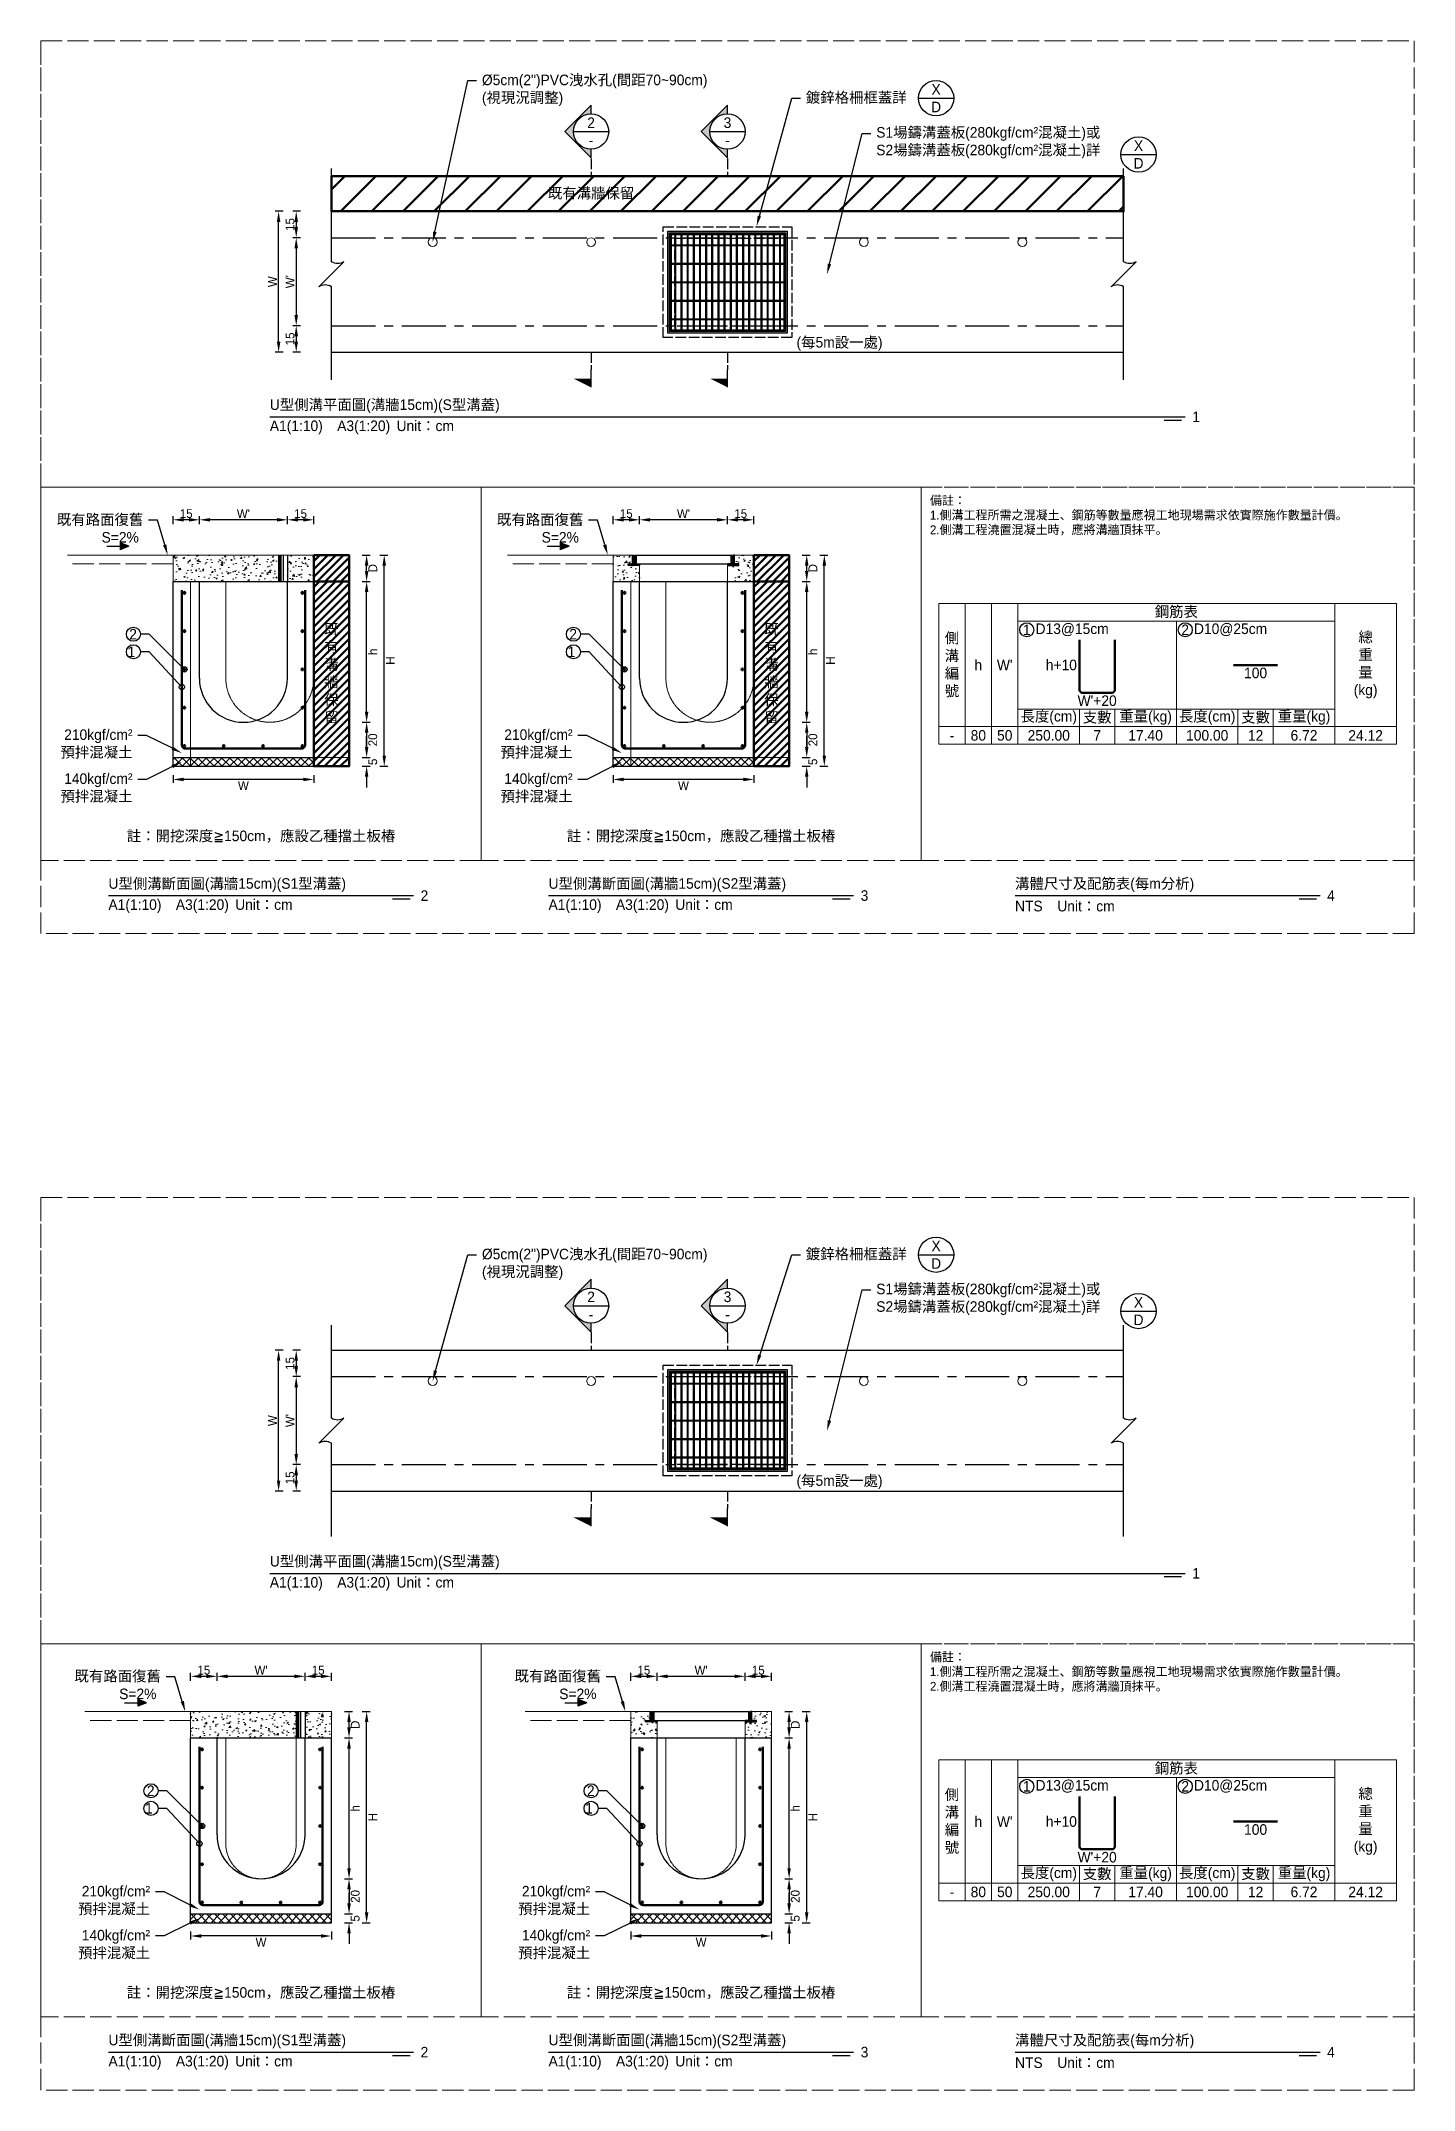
# Model space of a CAD drawing. Extents: x -8520 to 1950, y -2159 to 466.
# Drawn here: x -3720 to -2940, y -1164 to 0 of the extents above; entities that cross this region are included whole.
import ezdxf
from ezdxf import colors
from ezdxf.entities.mleader import LeaderData, LeaderLine
from ezdxf.math import Vec2, Vec3

# ---------------------------------------------------------------- set-up
doc = ezdxf.new("R2010")
doc.units = 0
doc.header["$MEASUREMENT"] = 0
for name, pattern in [('ACAD_ISO02W100', [15, 12, -3]), ('CENTERX2', [4, 2.5, -0.5, 0.5, -0.5]), ('HIDDEN', [0.375, 0.25, -0.125])]:
    doc.linetypes.add(name, pattern=pattern)
for name, color, linetype, lineweight in [('一、1.基本-圖框', 7, 'Continuous', 20), ('一、3.基本-變更', 1, 'Continuous', 50), ('二、1.繪圖-既有設施', 8, 'Continuous', 20), ('二、2.繪圖-施作項目', 181, 'Continuous', 30), ('二、3.繪圖-排水流向', 170, 'Continuous', 30), ('二、4.繪圖-設計鋪面', 40, 'Continuous', 20), ('二、5.繪圖-鋼筋', 60, 'Continuous', 50), ('二、6.繪圖-其他施作項目', 35, 'Continuous', 30)]:
    doc.layers.add(name, color=color, linetype=linetype, lineweight=lineweight)
doc.layers.add('一、4.基本-隱藏', color=9, linetype='ACAD_ISO02W100', lineweight=20, plot=False)
doc.layers.add('三、1.文字-說明文字', color=2, linetype='Continuous')
doc.layers.add('三、3.文字-註解文字', color=2, linetype='Continuous')
doc.styles.add('次圖名(詳圖)', font='MS PGothic.ttf', dxfattribs={"height": 6})
doc.styles.add('註解文字(詳圖)', font='MS PGothic.ttf', dxfattribs={"height": 5})
doc.dimstyles.new('註解文字(詳圖)', dxfattribs={"dimtxt": 6, "dimasz": 6, "dimexe": 2, "dimexo": 5, "dimgap": 1, "dimtad": 2, "dimzin": 0, "dimdsep": 46, "dimtxsty": '註解文字(詳圖)', "dimcen": 0.1, "dimclrd": 256, "dimclre": 256, "dimclrt": 256, "dimadec": 0, "dimazin": 0, "dimtfac": 1, "dimtofl": 0, "dimtmove": 0, "dimatfit": 3, "dimfxlon": 1, "dimtolj": 1, "dimtzin": 0, "dimlwd": -1, "dimlwe": -1, "dimarcsym": 1})
pattern_1 = [(45, (-4650.3608, 71.6543), (-2.65165, 2.65165), []), (45, (-4649.477, 71.6543), (-2.65165, 2.65165), []), (45, (-4648.593, 71.6543), (-2.65165, 2.65165), []), (45, (-4647.709, 71.6543), (-2.65165, 2.65165), [])]
pattern_2 = [(45, (-4650.3608, -574.9885), (-2.65165, 2.65165), []), (45, (-4649.477, -574.9885), (-2.65165, 2.65165), []), (45, (-4648.593, -574.9885), (-2.65165, 2.65165), []), (45, (-4647.709, -574.9885), (-2.65165, 2.65165), [])]

msp = doc.modelspace()

# ---------------------------------------------------------------- texts
at = {"layer": '一、1.基本-圖框', "char_height": 6, "attachment_point": 5, "style": '註解文字(詳圖)'}
for s, width, insert in [('{\\fMS PGothic|b0|i0|c128|p34;鋼筋表}', 94.24964, (-3075, -324.5)), ('側溝編號', 12.98354, (-3202.5, -354.5)), ('{\\fMS PGothic|b0|i0|c128|p34;總重量(kg)}', 6, (-2967.5, -354.5)), ('{\\fMS PGothic|b0|i0|c128|p34;h}', 12.98354, (-3187.5, -354.5)), ("{\\fMS PGothic|b0|i0|c128|p34;W}'", 22.32258, (-3172.5, -354.5)), ('{\\fMS PGothic|b0|i0|c128|p34;長度(cm)}', 35.02324, (-3147.5, -384.5)), ('{\\fMS PGothic|b0|i0|c128|p34;支數}', 19.27354, (-3120, -384.5)), ('{\\fMS PGothic|b0|i0|c128|p34;重量(kg)}', 30.27214, (-3092.5, -384.5)), ('{\\fMS PGothic|b0|i0|c128|p34;長度(cm)}', 35.02324, (-3057.5, -384.5)), ('{\\fMS PGothic|b0|i0|c128|p34;支數}', 19.27354, (-3030, -384.5)), ('{\\fMS PGothic|b0|i0|c128|p34;重量(kg)}', 30.27214, (-3002.5, -384.5)), ('{\\fMS PGothic|b0|i0|c128|p34;鋼筋表}', 94.24964, (-3075, -981.5)), ('側溝編號', 12.98354, (-3202.5, -1011.5)), ('{\\fMS PGothic|b0|i0|c128|p34;總重量(kg)}', 6, (-2967.5, -1011.5)), ('{\\fMS PGothic|b0|i0|c128|p34;h}', 12.98354, (-3187.5, -1011.5)), ("W'", 22.32258, (-3172.5, -1011.5)), ('{\\fMS PGothic|b0|i0|c128|p34;長度(cm)}', 35.02324, (-3147.5, -1041.5)), ('{\\fMS PGothic|b0|i0|c128|p34;支數}', 19.27354, (-3120, -1041.5)), ('{\\fMS PGothic|b0|i0|c128|p34;重量(kg)}', 30.27214, (-3092.5, -1041.5)), ('{\\fMS PGothic|b0|i0|c128|p34;長度(cm)}', 35.02324, (-3057.5, -1041.5)), ('{\\fMS PGothic|b0|i0|c128|p34;支數}', 19.27354, (-3030, -1041.5)), ('{\\fMS PGothic|b0|i0|c128|p34;重量(kg)}', 30.27214, (-3002.5, -1041.5))]:
    msp.add_mtext_dynamic_manual_height_columns(s, width=width, gutter_width=30, heights=[0], dxfattribs=dict(at, insert=insert))
at = {"layer": '三、1.文字-說明文字', "style": '註解文字(詳圖)'}
for s, width, insert, char_height, attachment_point in [('{\\fMS PGothic|b0|i0|c128|p34;X}', 4.41909, (-3211.5, -27.5), 6, 5), ('{\\fMS PGothic|b0|i0|c128|p34;D}', 12.5857, (-3211.5, -37.5), 6, 5), ('{\\fMS PGothic|b0|i0|c128|p34;X}', 4.41909, (-3096.5, -59.5), 6, 5), ('{\\fMS PGothic|b0|i0|c128|p34;D}', 12.5857, (-3096.5, -69.5), 6, 5), ('{\\fMS PGothic|b0|i0|c128|p34;備註：\\P1.側溝工程所需之混凝土、鋼筋等數量應視工地現場需求依實際施作數量計價。\\P2.側溝工程澆置混凝土時，應將溝牆頂抹平。}', 249.57878, (-3215, -258.5), 5, 1), ('{\\fMS PGothic|b0|i0|c128|p34;X}', 4.41909, (-3211.5, -684.5), 6, 5), ('{\\fMS PGothic|b0|i0|c128|p34;D}', 12.5857, (-3211.5, -694.5), 6, 5), ('{\\fMS PGothic|b0|i0|c128|p34;X}', 4.41909, (-3096.5, -716.5), 6, 5), ('{\\fMS PGothic|b0|i0|c128|p34;D}', 12.5857, (-3096.5, -726.5), 6, 5), ('{\\fMS PGothic|b0|i0|c128|p34;備註：\\P1.側溝工程所需之混凝土、鋼筋等數量應視工地現場需求依實際施作數量計價。\\P2.側溝工程澆置混凝土時，應將溝牆頂抹平。}', 249.57878, (-3215, -915.5), 5, 1)]:
    msp.add_mtext_dynamic_manual_height_columns(s, width=width, gutter_width=30, heights=[0], dxfattribs=dict(at, insert=insert, char_height=char_height, attachment_point=attachment_point))
at = {"layer": '三、3.文字-註解文字', "char_height": 6}
for s, width, gutter_width, insert, attachment_point, style in [('2', 6.60394, 25, (-3407.5, -46.443), 5, '註解文字(詳圖)'), ('3', 6.60394, 25, (-3330, -46.443), 5, '註解文字(詳圖)'), ('-', 6.60394, 25, (-3407.5, -56.443), 5, '註解文字(詳圖)'), ('-', 6.60394, 25, (-3330, -56.443), 5, '註解文字(詳圖)'), ('{\\fMS PGothic|b0|i0|c128|p34;既有溝牆}保留', 70.34372, 30, (-3407.5, -86.75), 5, '次圖名(詳圖)'), ('(每5m設一處)', 52.41253, 30, (-3266.354, -172.06), 5, '註解文字(詳圖)'), ('{\\fMS PGothic|b0|i0|c128|p34;U型側溝平面圖(溝牆15cm)}(S型溝蓋)', 138.66243, 15, (-3590, -207.5), 4, '次圖名(詳圖)'), ('A1(1:10)\u3000A3(1:20){\\fMS PGothic|b0|i0|c128|p34;^IUnit：cm}', 136.03259, 15, (-3590, -219.5), 4, '次圖名(詳圖)'), ('1', 3, 15, (-3066, -213.5), 4, '次圖名(詳圖)'), ('{\\fMS PGothic|b0|i0|c128|p34;既有溝牆}保留', 6, 30, (-3555, -359.5), 5, '次圖名(詳圖)'), ('{\\fMS PGothic|b0|i0|c128|p34;既有溝牆}保留', 6, 30, (-3305, -359.5), 5, '次圖名(詳圖)'), ('1', 8.38231, 30, (-3160, -334.5), 5, '註解文字(詳圖)'), ('D13@15cm', 6.06582, 30, (-3155, -334.5), 4, '註解文字(詳圖)'), ('2', 8.38231, 30, (-3070, -334.5), 5, '註解文字(詳圖)'), ('{\\fMS PGothic|b0|i0|c128|p34;D1}0{\\fMS PGothic|b0|i0|c128|p34;@}25{\\fMS PGothic|b0|i0|c128|p34;cm}', 6.06582, 30, (-3065, -334.5), 4, '註解文字(詳圖)'), ('-', 9.06048, 30, (-3202.5, -394.5), 5, '註解文字(詳圖)'), ('80', 9.06048, 30, (-3187.5, -394.5), 5, '註解文字(詳圖)'), ('5{\\fMS PGothic|b0|i0|c128|p34;0}', 9.06048, 30, (-3172.5, -394.5), 5, '註解文字(詳圖)'), ('250.00', 9.06048, 30, (-3147.5, -394.5), 5, '註解文字(詳圖)'), ('7', 9.06048, 30, (-3120, -394.5), 5, '註解文字(詳圖)'), ('17.40', 9.06048, 30, (-3092.5, -394.5), 5, '註解文字(詳圖)'), ('{\\fMS PGothic|b0|i0|c128|p34;100}.00', 9.06048, 30, (-3057.5, -394.5), 5, '註解文字(詳圖)'), ('12', 9.06048, 30, (-3030, -394.5), 5, '註解文字(詳圖)'), ('6.72', 9.06048, 30, (-3002.5, -394.5), 5, '註解文字(詳圖)'), ('24.12', 9.06048, 30, (-2967.5, -394.5), 5, '註解文字(詳圖)'), ('{\\fMS PGothic|b0|i0|c128|p34;註：開挖深度≧150cm，應設乙種擋土板樁}', 156.49231, 30, (-3595, -452), 5, '註解文字(詳圖)'), ('{\\fMS PGothic|b0|i0|c128|p34;註：開挖深度≧150cm，應設乙種擋土板樁}', 156.49231, 30, (-3345, -452), 5, '註解文字(詳圖)'), ('{\\fMS PGothic|b0|i0|c128|p34;U型側溝斷面圖(溝牆15cm)}(S1型溝蓋)', 143.40617, 15, (-3681.66, -479.5), 4, '次圖名(詳圖)'), ('{\\fMS PGothic|b0|i0|c128|p34;U型側溝斷面圖}(溝牆15cm){\\fMS PGothic|b0|i0|c128|p34;(S2型溝蓋)}', 142.18757, 15, (-3431.66, -479.5), 4, '次圖名(詳圖)'), ('{\\fMS PGothic|b0|i0|c128|p34;溝體尺寸}及{\\fMS PGothic|b0|i0|c128|p34;配筋表(每m分析)}', 144.80097, 15, (-3166.66, -479.5), 4, '次圖名(詳圖)'), ('A1(1:10)\u3000A3(1:20){\\fMS PGothic|b0|i0|c128|p34;^IUnit：cm}', 136.03259, 15, (-3681.66, -491.5), 4, '次圖名(詳圖)'), ('2', 3, 15, (-3504.34, -485.5), 4, '次圖名(詳圖)'), ('A1(1:10)\u3000A3(1:20){\\fMS PGothic|b0|i0|c128|p34;^IUnit：cm}', 136.03259, 15, (-3431.66, -491.5), 4, '次圖名(詳圖)'), ('3', 3, 15, (-3254.34, -485.5), 4, '次圖名(詳圖)'), ('NTS{\\fMS PGothic|b0|i0|c128|p34;^IUnit：cm}', 136.03259, 15, (-3166.66, -491.5), 4, '次圖名(詳圖)'), ('4', 3, 15, (-2989.34, -485.5), 4, '次圖名(詳圖)'), ('2', 6.60394, 25, (-3407.5, -713.443), 5, '註解文字(詳圖)'), ('3', 6.60394, 25, (-3330, -713.443), 5, '註解文字(詳圖)'), ('-', 6.60394, 25, (-3407.5, -723.443), 5, '註解文字(詳圖)'), ('-', 6.60394, 25, (-3330, -723.443), 5, '註解文字(詳圖)'), ('(每5m設一處)', 52.41253, 30, (-3266.354, -818.703), 5, '註解文字(詳圖)'), ('{\\fMS PGothic|b0|i0|c128|p34;U型側溝平面圖(溝牆15cm)}(S型溝蓋)', 138.66243, 15, (-3590, -864.5), 4, '次圖名(詳圖)'), ('A1(1:10)\u3000A3(1:20){\\fMS PGothic|b0|i0|c128|p34;^IUnit：cm}', 136.03259, 15, (-3590, -876.5), 4, '次圖名(詳圖)'), ('1', 3, 15, (-3066, -870.5), 4, '次圖名(詳圖)'), ('1', 8.38231, 30, (-3160, -991.5), 5, '註解文字(詳圖)'), ('D13@15cm', 6.06582, 30, (-3155, -991.5), 4, '註解文字(詳圖)'), ('2', 8.38231, 30, (-3070, -991.5), 5, '註解文字(詳圖)'), ('{\\fMS PGothic|b0|i0|c128|p34;D1}0{\\fMS PGothic|b0|i0|c128|p34;@}25{\\fMS PGothic|b0|i0|c128|p34;cm}', 6.06582, 30, (-3065, -991.5), 4, '註解文字(詳圖)'), ('-', 9.06048, 30, (-3202.5, -1051.5), 5, '註解文字(詳圖)'), ('80', 9.06048, 30, (-3187.5, -1051.5), 5, '註解文字(詳圖)'), ('5{\\fMS PGothic|b0|i0|c128|p34;0}', 9.06048, 30, (-3172.5, -1051.5), 5, '註解文字(詳圖)'), ('250.00', 9.06048, 30, (-3147.5, -1051.5), 5, '註解文字(詳圖)'), ('7', 9.06048, 30, (-3120, -1051.5), 5, '註解文字(詳圖)'), ('17.40', 9.06048, 30, (-3092.5, -1051.5), 5, '註解文字(詳圖)'), ('{\\fMS PGothic|b0|i0|c128|p34;100}.00', 9.06048, 30, (-3057.5, -1051.5), 5, '註解文字(詳圖)'), ('12', 9.06048, 30, (-3030, -1051.5), 5, '註解文字(詳圖)'), ('6.72', 9.06048, 30, (-3002.5, -1051.5), 5, '註解文字(詳圖)'), ('24.12', 9.06048, 30, (-2967.5, -1051.5), 5, '註解文字(詳圖)'), ('{\\fMS PGothic|b0|i0|c128|p34;註：開挖深度≧150cm，應設乙種擋土板樁}', 156.49231, 30, (-3595, -1109), 5, '註解文字(詳圖)'), ('{\\fMS PGothic|b0|i0|c128|p34;註：開挖深度≧150cm，應設乙種擋土板樁}', 156.49231, 30, (-3345, -1109), 5, '註解文字(詳圖)'), ('{\\fMS PGothic|b0|i0|c128|p34;U型側溝斷面圖(溝牆15cm)}(S1型溝蓋)', 141.88067, 15, (-3681.66, -1136.5), 4, '次圖名(詳圖)'), ('2', 3, 15, (-3504.34, -1142.5), 4, '次圖名(詳圖)'), ('{\\fMS PGothic|b0|i0|c128|p34;U型側溝斷面圖}(溝牆15cm){\\fMS PGothic|b0|i0|c128|p34;(S2型溝蓋)}', 142.93624, 15, (-3431.66, -1136.5), 4, '次圖名(詳圖)'), ('3', 3, 15, (-3254.34, -1142.5), 4, '次圖名(詳圖)'), ('{\\fMS PGothic|b0|i0|c128|p34;溝體尺寸}及{\\fMS PGothic|b0|i0|c128|p34;配筋表(每m分析)}', 144.80097, 15, (-3166.66, -1136.5), 4, '次圖名(詳圖)'), ('4', 3, 15, (-2989.34, -1142.5), 4, '次圖名(詳圖)'), ('A1(1:10)\u3000A3(1:20){\\fMS PGothic|b0|i0|c128|p34;^IUnit：cm}', 136.03259, 15, (-3681.66, -1148.5), 4, '次圖名(詳圖)'), ('A1(1:10)\u3000A3(1:20){\\fMS PGothic|b0|i0|c128|p34;^IUnit：cm}', 136.03259, 15, (-3431.66, -1148.5), 4, '次圖名(詳圖)'), ('NTS{\\fMS PGothic|b0|i0|c128|p34;^IUnit：cm}', 136.03259, 15, (-3166.66, -1148.5), 4, '次圖名(詳圖)')]:
    msp.add_mtext_dynamic_manual_height_columns(s, width=width, gutter_width=gutter_width, heights=[0], dxfattribs=dict(at, insert=insert, attachment_point=attachment_point, style=style))
at = {"layer": '二、3.繪圖-排水流向', "char_height": 6, "attachment_point": 5, "style": '註解文字(詳圖)'}
for insert in [(-3675, -282), (-3425, -282), (-3665, -939), (-3415, -939)]:
    msp.add_mtext_dynamic_manual_height_columns('{\\fMS PGothic|b0|i0|c128|p34;S=2%}', width=10.17412, gutter_width=30, heights=[0], dxfattribs=dict(at, insert=insert))
at = {"layer": '二、5.繪圖-鋼筋', "char_height": 6, "style": '註解文字(詳圖)'}
for s, width, insert, attachment_point in [('h+10', 8.87231, (-3131.5, -354.5), 6), ('100', 3.56631, (-3030, -356), 2), ("{\\fMS PGothic|b0|i0|c128|p34;W}'+2{\\fMS PGothic|b0|i0|c128|p34;0}", 3.56631, (-3120, -371.75), 2), ('h+10', 8.87231, (-3131.5, -1011.5), 6), ('100', 3.56631, (-3030, -1013), 2), ("{\\fMS PGothic|b0|i0|c128|p34;W}'+2{\\fMS PGothic|b0|i0|c128|p34;0}", 3.56631, (-3120, -1028.75), 2)]:
    msp.add_mtext_dynamic_manual_height_columns(s, width=width, gutter_width=30, heights=[0], dxfattribs=dict(at, insert=insert, attachment_point=attachment_point))

# ---------------------------------------------------------------- blocks, each defined once
blk = doc.blocks.new('*D182')
at = {"layer": 'Defpoints', "color": 0, "transparency": 16777216}
for p in [(-3555, -96.75), (-3575, -111.75), (-3555, -111.75)]:
    blk.add_point(p, dxfattribs=at)
at = {"layer": '三、3.文字-註解文字', "transparency": 16777216}
for p, q in [((-3572.5, -96.75), (-3577, -96.75)), ((-3575, -102.75), (-3575, -105.75)), ((-3572.5, -111.75), (-3577, -111.75))]:
    blk.add_line(p, q, dxfattribs=at)
for points in [[(-3576, -102.75), (-3574, -102.75), (-3575, -96.75)], [(-3576, -105.75), (-3574, -105.75), (-3575, -111.75)]]:
    blk.add_solid(points, dxfattribs=at)
at = {"layer": '三、3.文字-註解文字', "transparency": 16777216, "insert": (-3578.5, -104.25), "char_height": 5, "attachment_point": 5, "rotation": 90, "style": '註解文字(詳圖)'}
blk.add_mtext('\\A1;15', dxfattribs=at)
blk = doc.blocks.new('*D183')
at = {"layer": 'Defpoints', "color": 0, "transparency": 16777216}
for p in [(-3555, -111.75), (-3575, -161.75), (-3555, -161.75)]:
    blk.add_point(p, dxfattribs=at)
at = {"layer": '三、3.文字-註解文字', "transparency": 16777216}
for p, q in [((-3572.5, -111.75), (-3577, -111.75)), ((-3575, -117.75), (-3575, -155.75)), ((-3572.5, -161.75), (-3577, -161.75))]:
    blk.add_line(p, q, dxfattribs=at)
for points in [[(-3576, -117.75), (-3574, -117.75), (-3575, -111.75)], [(-3576, -155.75), (-3574, -155.75), (-3575, -161.75)]]:
    blk.add_solid(points, dxfattribs=at)
at = {"layer": '三、3.文字-註解文字', "transparency": 16777216, "insert": (-3578.5, -136.75), "char_height": 5, "attachment_point": 5, "rotation": 90, "style": '註解文字(詳圖)'}
blk.add_mtext("\\A1;W'", dxfattribs=at)
blk = doc.blocks.new('*D184')
at = {"layer": 'Defpoints', "color": 0, "transparency": 16777216}
for p in [(-3555, -161.75), (-3575, -176.75), (-3555, -176.75)]:
    blk.add_point(p, dxfattribs=at)
at = {"layer": '三、3.文字-註解文字', "transparency": 16777216}
for p, q in [((-3572.5, -161.75), (-3577, -161.75)), ((-3575, -167.75), (-3575, -170.75)), ((-3572.5, -176.75), (-3577, -176.75))]:
    blk.add_line(p, q, dxfattribs=at)
for points in [[(-3576, -167.75), (-3574, -167.75), (-3575, -161.75)], [(-3576, -170.75), (-3574, -170.75), (-3575, -176.75)]]:
    blk.add_solid(points, dxfattribs=at)
at = {"layer": '三、3.文字-註解文字', "transparency": 16777216, "insert": (-3578.5, -169.25), "char_height": 5, "attachment_point": 5, "rotation": 90, "style": '註解文字(詳圖)'}
blk.add_mtext('\\A1;15', dxfattribs=at)
blk = doc.blocks.new('*D191')
at = {"layer": 'Defpoints', "color": 0, "transparency": 16777216}
for p in [(-3555, -743.75), (-3575, -758.75), (-3555, -758.75)]:
    blk.add_point(p, dxfattribs=at)
at = {"layer": '三、3.文字-註解文字', "transparency": 16777216}
for p, q in [((-3572.5, -743.75), (-3577, -743.75)), ((-3575, -749.75), (-3575, -752.75)), ((-3572.5, -758.75), (-3577, -758.75))]:
    blk.add_line(p, q, dxfattribs=at)
for points in [[(-3576, -749.75), (-3574, -749.75), (-3575, -743.75)], [(-3576, -752.75), (-3574, -752.75), (-3575, -758.75)]]:
    blk.add_solid(points, dxfattribs=at)
at = {"layer": '三、3.文字-註解文字', "transparency": 16777216, "insert": (-3578.5, -751.25), "char_height": 5, "attachment_point": 5, "rotation": 90, "style": '註解文字(詳圖)'}
blk.add_mtext('\\A1;15', dxfattribs=at)
blk = doc.blocks.new('*D192')
at = {"layer": 'Defpoints', "color": 0, "transparency": 16777216}
for p in [(-3555, -758.75), (-3575, -808.75), (-3555, -808.75)]:
    blk.add_point(p, dxfattribs=at)
at = {"layer": '三、3.文字-註解文字', "transparency": 16777216}
for p, q in [((-3572.5, -758.75), (-3577, -758.75)), ((-3575, -764.75), (-3575, -802.75)), ((-3572.5, -808.75), (-3577, -808.75))]:
    blk.add_line(p, q, dxfattribs=at)
for points in [[(-3576, -764.75), (-3574, -764.75), (-3575, -758.75)], [(-3576, -802.75), (-3574, -802.75), (-3575, -808.75)]]:
    blk.add_solid(points, dxfattribs=at)
at = {"layer": '三、3.文字-註解文字', "transparency": 16777216, "insert": (-3578.5, -783.75), "char_height": 5, "attachment_point": 5, "rotation": 90, "style": '註解文字(詳圖)'}
blk.add_mtext("\\A1;W'", dxfattribs=at)
blk = doc.blocks.new('*D193')
at = {"layer": 'Defpoints', "color": 0, "transparency": 16777216}
for p in [(-3555, -808.75), (-3575, -823.75), (-3555, -823.75)]:
    blk.add_point(p, dxfattribs=at)
at = {"layer": '三、3.文字-註解文字', "transparency": 16777216}
for p, q in [((-3572.5, -808.75), (-3577, -808.75)), ((-3575, -814.75), (-3575, -817.75)), ((-3572.5, -823.75), (-3577, -823.75))]:
    blk.add_line(p, q, dxfattribs=at)
for points in [[(-3576, -814.75), (-3574, -814.75), (-3575, -808.75)], [(-3576, -817.75), (-3574, -817.75), (-3575, -823.75)]]:
    blk.add_solid(points, dxfattribs=at)
at = {"layer": '三、3.文字-註解文字', "transparency": 16777216, "insert": (-3578.5, -816.25), "char_height": 5, "attachment_point": 5, "rotation": 90, "style": '註解文字(詳圖)'}
blk.add_mtext('\\A1;15', dxfattribs=at)
blk = doc.blocks.new('排水流向')
at = {"layer": '二、3.繪圖-排水流向'}
h = blk.add_hatch(color=256, dxfattribs=at)
h.dxf.hatch_style = 1
h.paths.add_polyline_path([(0, 1), (0, -1), (2.5, 0)])
for points in [[(-3.75, 0), (0, 0)], [(0, 1), (0, -1)], [(2.5, 0), (0, 1)], [(2.5, 0), (0, -1)]]:
    blk.add_lwpolyline(points, dxfattribs=at)
blk = doc.blocks.new('_Small')
at = {"color": 0, "linetype": 'ByBlock', "lineweight": -2}
blk.add_circle((0, 0), 0.25, dxfattribs=at)
blk = doc.blocks.new('*D200')
at = {"layer": 'Defpoints', "color": 0, "transparency": 16777216}
for p in [(-3380, -272), (-3380, -307), (-3330, -307)]:
    blk.add_point(p, dxfattribs=at)
at = {"layer": '三、3.文字-註解文字', "transparency": 16777216}
for p, q in [((-3380, -274.5), (-3380, -270)), ((-3336, -272), (-3374, -272)), ((-3330, -274.5), (-3330, -270))]:
    blk.add_line(p, q, dxfattribs=at)
for points in [[(-3374, -271), (-3374, -273), (-3380, -272)], [(-3336, -271), (-3336, -273), (-3330, -272)]]:
    blk.add_solid(points, dxfattribs=at)
at = {"layer": '三、3.文字-註解文字', "transparency": 16777216, "insert": (-3355, -268.5), "char_height": 5, "attachment_point": 5, "style": '註解文字(詳圖)'}
blk.add_mtext("\\A1;W'", dxfattribs=at)
blk = doc.blocks.new('*D201')
at = {"layer": 'Defpoints', "color": 0, "transparency": 16777216}
for p in [(-3395, -272), (-3395, -307), (-3380, -307)]:
    blk.add_point(p, dxfattribs=at)
at = {"layer": '三、3.文字-註解文字', "transparency": 16777216}
for p, q in [((-3395, -274.5), (-3395, -270)), ((-3386, -272), (-3389, -272)), ((-3380, -274.5), (-3380, -270))]:
    blk.add_line(p, q, dxfattribs=at)
for points in [[(-3389, -271), (-3389, -273), (-3395, -272)], [(-3386, -271), (-3386, -273), (-3380, -272)]]:
    blk.add_solid(points, dxfattribs=at)
at = {"layer": '三、3.文字-註解文字', "transparency": 16777216, "insert": (-3387.5, -268.5), "char_height": 5, "attachment_point": 5, "style": '註解文字(詳圖)'}
blk.add_mtext('\\A1;15', dxfattribs=at)
blk = doc.blocks.new('*D202')
at = {"layer": 'Defpoints', "color": 0, "transparency": 16777216}
for p in [(-3330, -272), (-3330, -307), (-3315, -307)]:
    blk.add_point(p, dxfattribs=at)
at = {"layer": '三、3.文字-註解文字', "transparency": 16777216}
for p, q in [((-3330, -274.5), (-3330, -270)), ((-3321, -272), (-3324, -272)), ((-3315, -274.5), (-3315, -270))]:
    blk.add_line(p, q, dxfattribs=at)
for points in [[(-3324, -271), (-3324, -273), (-3330, -272)], [(-3321, -271), (-3321, -273), (-3315, -272)]]:
    blk.add_solid(points, dxfattribs=at)
at = {"layer": '三、3.文字-註解文字', "transparency": 16777216, "insert": (-3322.5, -268.5), "char_height": 5, "attachment_point": 5, "style": '註解文字(詳圖)'}
blk.add_mtext('\\A1;15', dxfattribs=at)
blk = doc.blocks.new('*D203')
at = {"layer": 'Defpoints', "color": 0, "transparency": 16777216}
for p in [(-3395, -412), (-3315, -412), (-3395, -419.5)]:
    blk.add_point(p, dxfattribs=at)
at = {"layer": '三、3.文字-註解文字', "transparency": 16777216}
for p, q in [((-3395, -417), (-3395, -421.5)), ((-3315, -417), (-3315, -421.5)), ((-3321, -419.5), (-3389, -419.5))]:
    blk.add_line(p, q, dxfattribs=at)
for points in [[(-3389, -418.5), (-3389, -420.5), (-3395, -419.5)], [(-3321, -418.5), (-3321, -420.5), (-3315, -419.5)]]:
    blk.add_solid(points, dxfattribs=at)
at = {"layer": '三、3.文字-註解文字', "transparency": 16777216, "insert": (-3355, -423), "char_height": 5, "attachment_point": 5, "style": '註解文字(詳圖)'}
blk.add_mtext('\\A1;W', dxfattribs=at)
blk = doc.blocks.new('*D204')
at = {"layer": 'Defpoints', "color": 0, "transparency": 16777216}
for p in [(-3630, -272), (-3630, -307), (-3580, -307)]:
    blk.add_point(p, dxfattribs=at)
at = {"layer": '三、3.文字-註解文字', "transparency": 16777216}
for p, q in [((-3630, -274.5), (-3630, -270)), ((-3586, -272), (-3624, -272)), ((-3580, -274.5), (-3580, -270))]:
    blk.add_line(p, q, dxfattribs=at)
for points in [[(-3624, -271), (-3624, -273), (-3630, -272)], [(-3586, -271), (-3586, -273), (-3580, -272)]]:
    blk.add_solid(points, dxfattribs=at)
at = {"layer": '三、3.文字-註解文字', "transparency": 16777216, "insert": (-3605, -268.5), "char_height": 5, "attachment_point": 5, "style": '註解文字(詳圖)'}
blk.add_mtext("\\A1;W'", dxfattribs=at)
blk = doc.blocks.new('*D205')
at = {"layer": 'Defpoints', "color": 0, "transparency": 16777216}
for p in [(-3645, -272), (-3645, -307), (-3630, -307)]:
    blk.add_point(p, dxfattribs=at)
at = {"layer": '三、3.文字-註解文字', "transparency": 16777216}
for p, q in [((-3645, -274.5), (-3645, -270)), ((-3636, -272), (-3639, -272)), ((-3630, -274.5), (-3630, -270))]:
    blk.add_line(p, q, dxfattribs=at)
for points in [[(-3639, -271), (-3639, -273), (-3645, -272)], [(-3636, -271), (-3636, -273), (-3630, -272)]]:
    blk.add_solid(points, dxfattribs=at)
at = {"layer": '三、3.文字-註解文字', "transparency": 16777216, "insert": (-3637.5, -268.5), "char_height": 5, "attachment_point": 5, "style": '註解文字(詳圖)'}
blk.add_mtext('\\A1;15', dxfattribs=at)
blk = doc.blocks.new('*D206')
at = {"layer": 'Defpoints', "color": 0, "transparency": 16777216}
for p in [(-3580, -272), (-3580, -307), (-3565, -307)]:
    blk.add_point(p, dxfattribs=at)
at = {"layer": '三、3.文字-註解文字', "transparency": 16777216}
for p, q in [((-3580, -274.5), (-3580, -270)), ((-3571, -272), (-3574, -272)), ((-3565, -274.5), (-3565, -270))]:
    blk.add_line(p, q, dxfattribs=at)
for points in [[(-3574, -271), (-3574, -273), (-3580, -272)], [(-3571, -271), (-3571, -273), (-3565, -272)]]:
    blk.add_solid(points, dxfattribs=at)
at = {"layer": '三、3.文字-註解文字', "transparency": 16777216, "insert": (-3572.5, -268.5), "char_height": 5, "attachment_point": 5, "style": '註解文字(詳圖)'}
blk.add_mtext('\\A1;15', dxfattribs=at)
blk = doc.blocks.new('*D207')
at = {"layer": 'Defpoints', "color": 0, "transparency": 16777216}
for p in [(-3645, -412), (-3565, -412), (-3645, -419.5)]:
    blk.add_point(p, dxfattribs=at)
at = {"layer": '三、3.文字-註解文字', "transparency": 16777216}
for p, q in [((-3645, -417), (-3645, -421.5)), ((-3565, -417), (-3565, -421.5)), ((-3571, -419.5), (-3639, -419.5))]:
    blk.add_line(p, q, dxfattribs=at)
for points in [[(-3639, -418.5), (-3639, -420.5), (-3645, -419.5)], [(-3571, -418.5), (-3571, -420.5), (-3565, -419.5)]]:
    blk.add_solid(points, dxfattribs=at)
at = {"layer": '三、3.文字-註解文字', "transparency": 16777216, "insert": (-3605, -423), "char_height": 5, "attachment_point": 5, "style": '註解文字(詳圖)'}
blk.add_mtext('\\A1;W', dxfattribs=at)
blk = doc.blocks.new('*D208')
at = {"layer": 'Defpoints', "color": 0, "transparency": 16777216}
for p in [(-3370, -929), (-3370, -964), (-3320, -964)]:
    blk.add_point(p, dxfattribs=at)
at = {"layer": '三、3.文字-註解文字', "transparency": 16777216}
for p, q in [((-3370, -931.5), (-3370, -927)), ((-3326, -929), (-3364, -929)), ((-3320, -931.5), (-3320, -927))]:
    blk.add_line(p, q, dxfattribs=at)
for points in [[(-3364, -928), (-3364, -930), (-3370, -929)], [(-3326, -928), (-3326, -930), (-3320, -929)]]:
    blk.add_solid(points, dxfattribs=at)
at = {"layer": '三、3.文字-註解文字', "transparency": 16777216, "insert": (-3345, -925.5), "char_height": 5, "attachment_point": 5, "style": '註解文字(詳圖)'}
blk.add_mtext("\\A1;W'", dxfattribs=at)
blk = doc.blocks.new('*D209')
at = {"layer": 'Defpoints', "color": 0, "transparency": 16777216}
for p in [(-3385, -929), (-3385, -964), (-3370, -964)]:
    blk.add_point(p, dxfattribs=at)
at = {"layer": '三、3.文字-註解文字', "transparency": 16777216}
for p, q in [((-3385, -931.5), (-3385, -927)), ((-3376, -929), (-3379, -929)), ((-3370, -931.5), (-3370, -927))]:
    blk.add_line(p, q, dxfattribs=at)
for points in [[(-3379, -928), (-3379, -930), (-3385, -929)], [(-3376, -928), (-3376, -930), (-3370, -929)]]:
    blk.add_solid(points, dxfattribs=at)
at = {"layer": '三、3.文字-註解文字', "transparency": 16777216, "insert": (-3377.5, -925.5), "char_height": 5, "attachment_point": 5, "style": '註解文字(詳圖)'}
blk.add_mtext('\\A1;15', dxfattribs=at)
blk = doc.blocks.new('*D210')
at = {"layer": 'Defpoints', "color": 0, "transparency": 16777216}
for p in [(-3320, -929), (-3320, -964), (-3305, -964)]:
    blk.add_point(p, dxfattribs=at)
at = {"layer": '三、3.文字-註解文字', "transparency": 16777216}
for p, q in [((-3320, -931.5), (-3320, -927)), ((-3311, -929), (-3314, -929)), ((-3305, -931.5), (-3305, -927))]:
    blk.add_line(p, q, dxfattribs=at)
for points in [[(-3314, -928), (-3314, -930), (-3320, -929)], [(-3311, -928), (-3311, -930), (-3305, -929)]]:
    blk.add_solid(points, dxfattribs=at)
at = {"layer": '三、3.文字-註解文字', "transparency": 16777216, "insert": (-3312.5, -925.5), "char_height": 5, "attachment_point": 5, "style": '註解文字(詳圖)'}
blk.add_mtext('\\A1;15', dxfattribs=at)
blk = doc.blocks.new('*D211')
at = {"layer": 'Defpoints', "color": 0, "transparency": 16777216}
for p in [(-3385, -1069), (-3305, -1069), (-3385, -1076.5)]:
    blk.add_point(p, dxfattribs=at)
at = {"layer": '三、3.文字-註解文字', "transparency": 16777216}
for p, q in [((-3385, -1074), (-3385, -1078.5)), ((-3311, -1076.5), (-3379, -1076.5)), ((-3305, -1074), (-3305, -1078.5))]:
    blk.add_line(p, q, dxfattribs=at)
for points in [[(-3379, -1075.5), (-3379, -1077.5), (-3385, -1076.5)], [(-3311, -1075.5), (-3311, -1077.5), (-3305, -1076.5)]]:
    blk.add_solid(points, dxfattribs=at)
at = {"layer": '三、3.文字-註解文字', "transparency": 16777216, "insert": (-3345, -1080), "char_height": 5, "attachment_point": 5, "style": '註解文字(詳圖)'}
blk.add_mtext('\\A1;W', dxfattribs=at)
blk = doc.blocks.new('*D212')
at = {"layer": 'Defpoints', "color": 0, "transparency": 16777216}
for p in [(-3620, -929), (-3620, -964), (-3570, -964)]:
    blk.add_point(p, dxfattribs=at)
at = {"layer": '三、3.文字-註解文字', "transparency": 16777216}
for p, q in [((-3620, -931.5), (-3620, -927)), ((-3576, -929), (-3614, -929)), ((-3570, -931.5), (-3570, -927))]:
    blk.add_line(p, q, dxfattribs=at)
for points in [[(-3614, -928), (-3614, -930), (-3620, -929)], [(-3576, -928), (-3576, -930), (-3570, -929)]]:
    blk.add_solid(points, dxfattribs=at)
at = {"layer": '三、3.文字-註解文字', "transparency": 16777216, "insert": (-3595, -925.5), "char_height": 5, "attachment_point": 5, "style": '註解文字(詳圖)'}
blk.add_mtext("\\A1;W'", dxfattribs=at)
blk = doc.blocks.new('*D213')
at = {"layer": 'Defpoints', "color": 0, "transparency": 16777216}
for p in [(-3635, -929), (-3635, -964), (-3620, -964)]:
    blk.add_point(p, dxfattribs=at)
at = {"layer": '三、3.文字-註解文字', "transparency": 16777216}
for p, q in [((-3635, -931.5), (-3635, -927)), ((-3626, -929), (-3629, -929)), ((-3620, -931.5), (-3620, -927))]:
    blk.add_line(p, q, dxfattribs=at)
for points in [[(-3629, -928), (-3629, -930), (-3635, -929)], [(-3626, -928), (-3626, -930), (-3620, -929)]]:
    blk.add_solid(points, dxfattribs=at)
at = {"layer": '三、3.文字-註解文字', "transparency": 16777216, "insert": (-3627.5, -925.5), "char_height": 5, "attachment_point": 5, "style": '註解文字(詳圖)'}
blk.add_mtext('\\A1;15', dxfattribs=at)
blk = doc.blocks.new('*D214')
at = {"layer": 'Defpoints', "color": 0, "transparency": 16777216}
for p in [(-3570, -929), (-3570, -964), (-3555, -964)]:
    blk.add_point(p, dxfattribs=at)
at = {"layer": '三、3.文字-註解文字', "transparency": 16777216}
for p, q in [((-3570, -931.5), (-3570, -927)), ((-3561, -929), (-3564, -929)), ((-3555, -931.5), (-3555, -927))]:
    blk.add_line(p, q, dxfattribs=at)
for points in [[(-3564, -928), (-3564, -930), (-3570, -929)], [(-3561, -928), (-3561, -930), (-3555, -929)]]:
    blk.add_solid(points, dxfattribs=at)
at = {"layer": '三、3.文字-註解文字', "transparency": 16777216, "insert": (-3562.5, -925.5), "char_height": 5, "attachment_point": 5, "style": '註解文字(詳圖)'}
blk.add_mtext('\\A1;15', dxfattribs=at)
blk = doc.blocks.new('*D215')
at = {"layer": 'Defpoints', "color": 0, "transparency": 16777216}
for p in [(-3635, -1069), (-3555, -1069), (-3635, -1076.5)]:
    blk.add_point(p, dxfattribs=at)
at = {"layer": '三、3.文字-註解文字', "transparency": 16777216}
for p, q in [((-3635, -1074), (-3635, -1078.5)), ((-3561, -1076.5), (-3629, -1076.5)), ((-3555, -1074), (-3555, -1078.5))]:
    blk.add_line(p, q, dxfattribs=at)
for points in [[(-3629, -1075.5), (-3629, -1077.5), (-3635, -1076.5)], [(-3561, -1075.5), (-3561, -1077.5), (-3555, -1076.5)]]:
    blk.add_solid(points, dxfattribs=at)
at = {"layer": '三、3.文字-註解文字', "transparency": 16777216, "insert": (-3595, -1080), "char_height": 5, "attachment_point": 5, "style": '註解文字(詳圖)'}
blk.add_mtext('\\A1;W', dxfattribs=at)
blk = doc.blocks.new('*D216')
at = {"layer": 'Defpoints', "color": 0, "transparency": 16777216}
for p in [(-3605, -307), (-3535, -307), (-3605, -387)]:
    blk.add_point(p, dxfattribs=at)
at = {"layer": '三、3.文字-註解文字', "transparency": 16777216}
for p, q in [((-3537.5, -307), (-3533, -307)), ((-3535, -381), (-3535, -313)), ((-3537.5, -387), (-3533, -387))]:
    blk.add_line(p, q, dxfattribs=at)
for points in [[(-3536, -313), (-3534, -313), (-3535, -307)], [(-3536, -381), (-3534, -381), (-3535, -387)]]:
    blk.add_solid(points, dxfattribs=at)
at = {"layer": '三、3.文字-註解文字', "transparency": 16777216, "insert": (-3531.5, -347), "char_height": 5, "attachment_point": 5, "rotation": 90, "style": '註解文字(詳圖)'}
blk.add_mtext('\\A1;h', dxfattribs=at)
blk = doc.blocks.new('*D217')
at = {"layer": 'Defpoints', "color": 0, "transparency": 16777216}
for p in [(-3605, -387), (-3605, -407), (-3535, -407)]:
    blk.add_point(p, dxfattribs=at)
at = {"layer": '三、3.文字-註解文字', "transparency": 16777216}
for p, q in [((-3537.5, -387), (-3533, -387)), ((-3535, -393), (-3535, -401)), ((-3537.5, -407), (-3533, -407))]:
    blk.add_line(p, q, dxfattribs=at)
for points in [[(-3536, -393), (-3534, -393), (-3535, -387)], [(-3536, -401), (-3534, -401), (-3535, -407)]]:
    blk.add_solid(points, dxfattribs=at)
at = {"layer": '三、3.文字-註解文字', "transparency": 16777216, "insert": (-3531.5, -397), "char_height": 5, "attachment_point": 5, "rotation": 90, "style": '註解文字(詳圖)'}
blk.add_mtext('\\A1;20', dxfattribs=at)
blk = doc.blocks.new('*D218')
at = {"layer": 'Defpoints', "color": 0, "transparency": 16777216}
for p in [(-3605, -407), (-3605, -412), (-3535, -412)]:
    blk.add_point(p, dxfattribs=at)
at = {"layer": '三、3.文字-註解文字', "transparency": 16777216}
for p, q in [((-3535, -401), (-3535, -395)), ((-3537.5, -407), (-3533, -407)), ((-3537.5, -412), (-3533, -412)), ((-3535, -418), (-3535, -424))]:
    blk.add_line(p, q, dxfattribs=at)
for points in [[(-3536, -401), (-3534, -401), (-3535, -407)], [(-3536, -418), (-3534, -418), (-3535, -412)]]:
    blk.add_solid(points, dxfattribs=at)
at = {"layer": '三、3.文字-註解文字', "transparency": 16777216, "insert": (-3531.5, -409.5), "char_height": 5, "attachment_point": 5, "rotation": 90, "style": '註解文字(詳圖)'}
blk.add_mtext('\\A1;5', dxfattribs=at)
blk = doc.blocks.new('*D219')
at = {"layer": 'Defpoints', "color": 0, "transparency": 16777216}
for p in [(-3545, -292), (-3535, -292), (-3545, -307)]:
    blk.add_point(p, dxfattribs=at)
at = {"layer": '三、3.文字-註解文字', "transparency": 16777216}
for p, q in [((-3537.5, -292), (-3533, -292)), ((-3535, -301), (-3535, -298)), ((-3537.5, -307), (-3533, -307))]:
    blk.add_line(p, q, dxfattribs=at)
for points in [[(-3536, -298), (-3534, -298), (-3535, -292)], [(-3536, -301), (-3534, -301), (-3535, -307)]]:
    blk.add_solid(points, dxfattribs=at)
at = {"layer": '三、3.文字-註解文字', "transparency": 16777216, "insert": (-3531.5, -299.5), "char_height": 5, "attachment_point": 5, "rotation": 90, "style": '註解文字(詳圖)'}
blk.add_mtext('\\A1;D', dxfattribs=at)
blk = doc.blocks.new('*D220')
at = {"layer": 'Defpoints', "color": 0, "transparency": 16777216}
for p in [(-3545, -292), (-3525, -292), (-3545, -412)]:
    blk.add_point(p, dxfattribs=at)
at = {"layer": '三、3.文字-註解文字', "transparency": 16777216}
for p, q in [((-3527.5, -292), (-3523, -292)), ((-3525, -406), (-3525, -298)), ((-3527.5, -412), (-3523, -412))]:
    blk.add_line(p, q, dxfattribs=at)
for points in [[(-3526, -298), (-3524, -298), (-3525, -292)], [(-3526, -406), (-3524, -406), (-3525, -412)]]:
    blk.add_solid(points, dxfattribs=at)
at = {"layer": '三、3.文字-註解文字', "transparency": 16777216, "insert": (-3521.5, -352), "char_height": 5, "attachment_point": 5, "rotation": 90, "style": '註解文字(詳圖)'}
blk.add_mtext('\\A1;H', dxfattribs=at)
blk = doc.blocks.new('*D221')
at = {"layer": 'Defpoints', "color": 0, "transparency": 16777216}
for p in [(-3595, -964), (-3545, -964), (-3595, -1044)]:
    blk.add_point(p, dxfattribs=at)
at = {"layer": '三、3.文字-註解文字', "transparency": 16777216}
for p, q in [((-3547.5, -964), (-3543, -964)), ((-3545, -1038), (-3545, -970)), ((-3547.5, -1044), (-3543, -1044))]:
    blk.add_line(p, q, dxfattribs=at)
for points in [[(-3546, -970), (-3544, -970), (-3545, -964)], [(-3546, -1038), (-3544, -1038), (-3545, -1044)]]:
    blk.add_solid(points, dxfattribs=at)
at = {"layer": '三、3.文字-註解文字', "transparency": 16777216, "insert": (-3541.5, -1004), "char_height": 5, "attachment_point": 5, "rotation": 90, "style": '註解文字(詳圖)'}
blk.add_mtext('\\A1;h', dxfattribs=at)
blk = doc.blocks.new('*D222')
at = {"layer": 'Defpoints', "color": 0, "transparency": 16777216}
for p in [(-3595, -1044), (-3595, -1064), (-3545, -1064)]:
    blk.add_point(p, dxfattribs=at)
at = {"layer": '三、3.文字-註解文字', "transparency": 16777216}
for p, q in [((-3547.5, -1044), (-3543, -1044)), ((-3545, -1050), (-3545, -1058)), ((-3547.5, -1064), (-3543, -1064))]:
    blk.add_line(p, q, dxfattribs=at)
for points in [[(-3546, -1050), (-3544, -1050), (-3545, -1044)], [(-3546, -1058), (-3544, -1058), (-3545, -1064)]]:
    blk.add_solid(points, dxfattribs=at)
at = {"layer": '三、3.文字-註解文字', "transparency": 16777216, "insert": (-3541.5, -1054), "char_height": 5, "attachment_point": 5, "rotation": 90, "style": '註解文字(詳圖)'}
blk.add_mtext('\\A1;20', dxfattribs=at)
blk = doc.blocks.new('*D223')
at = {"layer": 'Defpoints', "color": 0, "transparency": 16777216}
for p in [(-3595, -1064), (-3595, -1069), (-3545, -1069)]:
    blk.add_point(p, dxfattribs=at)
at = {"layer": '三、3.文字-註解文字', "transparency": 16777216}
for p, q in [((-3545, -1058), (-3545, -1052)), ((-3547.5, -1064), (-3543, -1064)), ((-3547.5, -1069), (-3543, -1069)), ((-3545, -1075), (-3545, -1081))]:
    blk.add_line(p, q, dxfattribs=at)
for points in [[(-3546, -1058), (-3544, -1058), (-3545, -1064)], [(-3546, -1075), (-3544, -1075), (-3545, -1069)]]:
    blk.add_solid(points, dxfattribs=at)
at = {"layer": '三、3.文字-註解文字', "transparency": 16777216, "insert": (-3541.5, -1066.5), "char_height": 5, "attachment_point": 5, "rotation": 90, "style": '註解文字(詳圖)'}
blk.add_mtext('\\A1;5', dxfattribs=at)
blk = doc.blocks.new('*D224')
at = {"layer": 'Defpoints', "color": 0, "transparency": 16777216}
for p in [(-3555, -949), (-3545, -949), (-3555, -964)]:
    blk.add_point(p, dxfattribs=at)
at = {"layer": '三、3.文字-註解文字', "transparency": 16777216}
for p, q in [((-3547.5, -949), (-3543, -949)), ((-3547.5, -964), (-3543, -964)), ((-3545, -958), (-3545, -955))]:
    blk.add_line(p, q, dxfattribs=at)
for points in [[(-3546, -955), (-3544, -955), (-3545, -949)], [(-3546, -958), (-3544, -958), (-3545, -964)]]:
    blk.add_solid(points, dxfattribs=at)
at = {"layer": '三、3.文字-註解文字', "transparency": 16777216, "insert": (-3541.5, -956.5), "char_height": 5, "attachment_point": 5, "rotation": 90, "style": '註解文字(詳圖)'}
blk.add_mtext('\\A1;D', dxfattribs=at)
blk = doc.blocks.new('*D225')
at = {"layer": 'Defpoints', "color": 0, "transparency": 16777216}
for p in [(-3555, -949), (-3535, -949), (-3555, -1069)]:
    blk.add_point(p, dxfattribs=at)
at = {"layer": '三、3.文字-註解文字', "transparency": 16777216}
for p, q in [((-3537.5, -949), (-3533, -949)), ((-3535, -1063), (-3535, -955)), ((-3537.5, -1069), (-3533, -1069))]:
    blk.add_line(p, q, dxfattribs=at)
for points in [[(-3536, -955), (-3534, -955), (-3535, -949)], [(-3536, -1063), (-3534, -1063), (-3535, -1069)]]:
    blk.add_solid(points, dxfattribs=at)
at = {"layer": '三、3.文字-註解文字', "transparency": 16777216, "insert": (-3531.5, -1009), "char_height": 5, "attachment_point": 5, "rotation": 90, "style": '註解文字(詳圖)'}
blk.add_mtext('\\A1;H', dxfattribs=at)
blk = doc.blocks.new('*D258')
at = {"layer": 'Defpoints', "color": 0, "transparency": 16777216}
for p in [(-3355, -307), (-3285, -307), (-3355, -387)]:
    blk.add_point(p, dxfattribs=at)
at = {"layer": '三、3.文字-註解文字', "transparency": 16777216}
for p, q in [((-3287.5, -307), (-3283, -307)), ((-3285, -381), (-3285, -313)), ((-3287.5, -387), (-3283, -387))]:
    blk.add_line(p, q, dxfattribs=at)
for points in [[(-3286, -313), (-3284, -313), (-3285, -307)], [(-3286, -381), (-3284, -381), (-3285, -387)]]:
    blk.add_solid(points, dxfattribs=at)
at = {"layer": '三、3.文字-註解文字', "transparency": 16777216, "insert": (-3281.5, -347), "char_height": 5, "attachment_point": 5, "rotation": 90, "style": '註解文字(詳圖)'}
blk.add_mtext('\\A1;h', dxfattribs=at)
blk = doc.blocks.new('*D259')
at = {"layer": 'Defpoints', "color": 0, "transparency": 16777216}
for p in [(-3355, -387), (-3355, -407), (-3285, -407)]:
    blk.add_point(p, dxfattribs=at)
at = {"layer": '三、3.文字-註解文字', "transparency": 16777216}
for p, q in [((-3287.5, -387), (-3283, -387)), ((-3285, -393), (-3285, -401)), ((-3287.5, -407), (-3283, -407))]:
    blk.add_line(p, q, dxfattribs=at)
for points in [[(-3286, -393), (-3284, -393), (-3285, -387)], [(-3286, -401), (-3284, -401), (-3285, -407)]]:
    blk.add_solid(points, dxfattribs=at)
at = {"layer": '三、3.文字-註解文字', "transparency": 16777216, "insert": (-3281.5, -397), "char_height": 5, "attachment_point": 5, "rotation": 90, "style": '註解文字(詳圖)'}
blk.add_mtext('\\A1;20', dxfattribs=at)
blk = doc.blocks.new('*D260')
at = {"layer": 'Defpoints', "color": 0, "transparency": 16777216}
for p in [(-3355, -407), (-3355, -412), (-3285, -412)]:
    blk.add_point(p, dxfattribs=at)
at = {"layer": '三、3.文字-註解文字', "transparency": 16777216}
for p, q in [((-3285, -401), (-3285, -395)), ((-3287.5, -407), (-3283, -407)), ((-3287.5, -412), (-3283, -412)), ((-3285, -418), (-3285, -424))]:
    blk.add_line(p, q, dxfattribs=at)
for points in [[(-3286, -401), (-3284, -401), (-3285, -407)], [(-3286, -418), (-3284, -418), (-3285, -412)]]:
    blk.add_solid(points, dxfattribs=at)
at = {"layer": '三、3.文字-註解文字', "transparency": 16777216, "insert": (-3281.5, -409.5), "char_height": 5, "attachment_point": 5, "rotation": 90, "style": '註解文字(詳圖)'}
blk.add_mtext('\\A1;5', dxfattribs=at)
blk = doc.blocks.new('*D261')
at = {"layer": 'Defpoints', "color": 0, "transparency": 16777216}
for p in [(-3295, -292), (-3285, -292), (-3295, -307)]:
    blk.add_point(p, dxfattribs=at)
at = {"layer": '三、3.文字-註解文字', "transparency": 16777216}
for p, q in [((-3287.5, -292), (-3283, -292)), ((-3285, -301), (-3285, -298)), ((-3287.5, -307), (-3283, -307))]:
    blk.add_line(p, q, dxfattribs=at)
for points in [[(-3286, -298), (-3284, -298), (-3285, -292)], [(-3286, -301), (-3284, -301), (-3285, -307)]]:
    blk.add_solid(points, dxfattribs=at)
at = {"layer": '三、3.文字-註解文字', "transparency": 16777216, "insert": (-3281.5, -299.5), "char_height": 5, "attachment_point": 5, "rotation": 90, "style": '註解文字(詳圖)'}
blk.add_mtext('\\A1;D', dxfattribs=at)
blk = doc.blocks.new('*D262')
at = {"layer": 'Defpoints', "color": 0, "transparency": 16777216}
for p in [(-3295, -292), (-3275, -292), (-3295, -412)]:
    blk.add_point(p, dxfattribs=at)
at = {"layer": '三、3.文字-註解文字', "transparency": 16777216}
for p, q in [((-3277.5, -292), (-3273, -292)), ((-3275, -406), (-3275, -298)), ((-3277.5, -412), (-3273, -412))]:
    blk.add_line(p, q, dxfattribs=at)
for points in [[(-3276, -298), (-3274, -298), (-3275, -292)], [(-3276, -406), (-3274, -406), (-3275, -412)]]:
    blk.add_solid(points, dxfattribs=at)
at = {"layer": '三、3.文字-註解文字', "transparency": 16777216, "insert": (-3271.5, -352), "char_height": 5, "attachment_point": 5, "rotation": 90, "style": '註解文字(詳圖)'}
blk.add_mtext('\\A1;H', dxfattribs=at)
blk = doc.blocks.new('*D263')
at = {"layer": 'Defpoints', "color": 0, "transparency": 16777216}
for p in [(-3345, -964), (-3295, -964), (-3345, -1044)]:
    blk.add_point(p, dxfattribs=at)
at = {"layer": '三、3.文字-註解文字', "transparency": 16777216}
for p, q in [((-3297.5, -964), (-3293, -964)), ((-3295, -1038), (-3295, -970)), ((-3297.5, -1044), (-3293, -1044))]:
    blk.add_line(p, q, dxfattribs=at)
for points in [[(-3296, -970), (-3294, -970), (-3295, -964)], [(-3296, -1038), (-3294, -1038), (-3295, -1044)]]:
    blk.add_solid(points, dxfattribs=at)
at = {"layer": '三、3.文字-註解文字', "transparency": 16777216, "insert": (-3291.5, -1004), "char_height": 5, "attachment_point": 5, "rotation": 90, "style": '註解文字(詳圖)'}
blk.add_mtext('\\A1;h', dxfattribs=at)
blk = doc.blocks.new('*D264')
at = {"layer": 'Defpoints', "color": 0, "transparency": 16777216}
for p in [(-3345, -1044), (-3345, -1064), (-3295, -1064)]:
    blk.add_point(p, dxfattribs=at)
at = {"layer": '三、3.文字-註解文字', "transparency": 16777216}
for p, q in [((-3297.5, -1044), (-3293, -1044)), ((-3295, -1050), (-3295, -1058)), ((-3297.5, -1064), (-3293, -1064))]:
    blk.add_line(p, q, dxfattribs=at)
for points in [[(-3296, -1050), (-3294, -1050), (-3295, -1044)], [(-3296, -1058), (-3294, -1058), (-3295, -1064)]]:
    blk.add_solid(points, dxfattribs=at)
at = {"layer": '三、3.文字-註解文字', "transparency": 16777216, "insert": (-3291.5, -1054), "char_height": 5, "attachment_point": 5, "rotation": 90, "style": '註解文字(詳圖)'}
blk.add_mtext('\\A1;20', dxfattribs=at)
blk = doc.blocks.new('*D265')
at = {"layer": 'Defpoints', "color": 0, "transparency": 16777216}
for p in [(-3345, -1064), (-3345, -1069), (-3295, -1069)]:
    blk.add_point(p, dxfattribs=at)
at = {"layer": '三、3.文字-註解文字', "transparency": 16777216}
for p, q in [((-3295, -1058), (-3295, -1052)), ((-3297.5, -1064), (-3293, -1064)), ((-3297.5, -1069), (-3293, -1069)), ((-3295, -1075), (-3295, -1081))]:
    blk.add_line(p, q, dxfattribs=at)
for points in [[(-3296, -1058), (-3294, -1058), (-3295, -1064)], [(-3296, -1075), (-3294, -1075), (-3295, -1069)]]:
    blk.add_solid(points, dxfattribs=at)
at = {"layer": '三、3.文字-註解文字', "transparency": 16777216, "insert": (-3291.5, -1066.5), "char_height": 5, "attachment_point": 5, "rotation": 90, "style": '註解文字(詳圖)'}
blk.add_mtext('\\A1;5', dxfattribs=at)
blk = doc.blocks.new('*D266')
at = {"layer": 'Defpoints', "color": 0, "transparency": 16777216}
for p in [(-3305, -949), (-3295, -949), (-3305, -964)]:
    blk.add_point(p, dxfattribs=at)
at = {"layer": '三、3.文字-註解文字', "transparency": 16777216}
for p, q in [((-3297.5, -949), (-3293, -949)), ((-3297.5, -964), (-3293, -964)), ((-3295, -958), (-3295, -955))]:
    blk.add_line(p, q, dxfattribs=at)
for points in [[(-3296, -955), (-3294, -955), (-3295, -949)], [(-3296, -958), (-3294, -958), (-3295, -964)]]:
    blk.add_solid(points, dxfattribs=at)
at = {"layer": '三、3.文字-註解文字', "transparency": 16777216, "insert": (-3291.5, -956.5), "char_height": 5, "attachment_point": 5, "rotation": 90, "style": '註解文字(詳圖)'}
blk.add_mtext('\\A1;D', dxfattribs=at)
blk = doc.blocks.new('*D267')
at = {"layer": 'Defpoints', "color": 0, "transparency": 16777216}
for p in [(-3305, -949), (-3285, -949), (-3305, -1069)]:
    blk.add_point(p, dxfattribs=at)
at = {"layer": '三、3.文字-註解文字', "transparency": 16777216}
for p, q in [((-3287.5, -949), (-3283, -949)), ((-3285, -1063), (-3285, -955)), ((-3287.5, -1069), (-3283, -1069))]:
    blk.add_line(p, q, dxfattribs=at)
for points in [[(-3286, -955), (-3284, -955), (-3285, -949)], [(-3286, -1063), (-3284, -1063), (-3285, -1069)]]:
    blk.add_solid(points, dxfattribs=at)
at = {"layer": '三、3.文字-註解文字', "transparency": 16777216, "insert": (-3281.5, -1009), "char_height": 5, "attachment_point": 5, "rotation": 90, "style": '註解文字(詳圖)'}
blk.add_mtext('\\A1;H', dxfattribs=at)
blk = doc.blocks.new('*D384')
at = {"layer": 'Defpoints', "color": 0, "transparency": 16777216}
for p in [(-3585, -96.75), (-3555, -96.75), (-3555, -176.75)]:
    blk.add_point(p, dxfattribs=at)
at = {"layer": '三、3.文字-註解文字', "transparency": 16777216}
for p, q in [((-3582.5, -96.75), (-3587, -96.75)), ((-3585, -170.75), (-3585, -102.75)), ((-3582.5, -176.75), (-3587, -176.75))]:
    blk.add_line(p, q, dxfattribs=at)
for points in [[(-3586, -102.75), (-3584, -102.75), (-3585, -96.75)], [(-3586, -170.75), (-3584, -170.75), (-3585, -176.75)]]:
    blk.add_solid(points, dxfattribs=at)
at = {"layer": '三、3.文字-註解文字', "transparency": 16777216, "insert": (-3588.5, -136.75), "char_height": 5, "attachment_point": 5, "rotation": 90, "style": '註解文字(詳圖)'}
blk.add_mtext('\\A1;W', dxfattribs=at)
blk = doc.blocks.new('*D385')
at = {"layer": 'Defpoints', "color": 0, "transparency": 16777216}
for p in [(-3585, -743.75), (-3555, -743.75), (-3555, -823.75)]:
    blk.add_point(p, dxfattribs=at)
at = {"layer": '三、3.文字-註解文字', "transparency": 16777216}
for p, q in [((-3582.5, -743.75), (-3587, -743.75)), ((-3585, -817.75), (-3585, -749.75)), ((-3582.5, -823.75), (-3587, -823.75))]:
    blk.add_line(p, q, dxfattribs=at)
for points in [[(-3586, -749.75), (-3584, -749.75), (-3585, -743.75)], [(-3586, -817.75), (-3584, -817.75), (-3585, -823.75)]]:
    blk.add_solid(points, dxfattribs=at)
at = {"layer": '三、3.文字-註解文字', "transparency": 16777216, "insert": (-3588.5, -783.75), "char_height": 5, "attachment_point": 5, "rotation": 90, "style": '註解文字(詳圖)'}
blk.add_mtext('\\A1;W', dxfattribs=at)

# ---------------------------------------------------------------- dimensions: what is measured, and where the dimension line sits
at = {"layer": '三、3.文字-註解文字'}
for base, p1, p2, text, picture, middle in [((-3585, -96.75), (-3555, -176.75), (-3555, -96.75), 'W', '*D384', (-3588.5, -136.75)), ((-3575, -111.75), (-3555, -96.75), (-3555, -111.75), '15', '*D182', (-3578.5, -104.25)), ((-3575, -161.75), (-3555, -111.75), (-3555, -161.75), "W'", '*D183', (-3578.5, -136.75)), ((-3575, -176.75), (-3555, -161.75), (-3555, -176.75), '15', '*D184', (-3578.5, -169.25)), ((-3535, -292), (-3545, -307), (-3545, -292), 'D', '*D219', (-3531.5, -299.5)), ((-3525, -292), (-3545, -412), (-3545, -292), 'H', '*D220', (-3521.5, -352)), ((-3285, -292), (-3295, -307), (-3295, -292), 'D', '*D261', (-3281.5, -299.5)), ((-3275, -292), (-3295, -412), (-3295, -292), 'H', '*D262', (-3271.5, -352)), ((-3535, -307), (-3605, -387), (-3605, -307), 'h', '*D216', (-3531.5, -347)), ((-3285, -307), (-3355, -387), (-3355, -307), 'h', '*D258', (-3281.5, -347)), ((-3535, -407), (-3605, -387), (-3605, -407), '20', '*D217', (-3531.5, -397)), ((-3535, -412), (-3605, -407), (-3605, -412), '5', '*D218', (-3531.5, -409.5)), ((-3285, -407), (-3355, -387), (-3355, -407), '20', '*D259', (-3281.5, -397)), ((-3285, -412), (-3355, -407), (-3355, -412), '5', '*D260', (-3281.5, -409.5)), ((-3585, -743.75), (-3555, -823.75), (-3555, -743.75), 'W', '*D385', (-3588.5, -783.75)), ((-3575, -758.75), (-3555, -743.75), (-3555, -758.75), '15', '*D191', (-3578.5, -751.25)), ((-3575, -808.75), (-3555, -758.75), (-3555, -808.75), "W'", '*D192', (-3578.5, -783.75)), ((-3575, -823.75), (-3555, -808.75), (-3555, -823.75), '15', '*D193', (-3578.5, -816.25)), ((-3545, -949), (-3555, -964), (-3555, -949), 'D', '*D224', (-3541.5, -956.5)), ((-3535, -949), (-3555, -1069), (-3555, -949), 'H', '*D225', (-3531.5, -1009)), ((-3295, -949), (-3305, -964), (-3305, -949), 'D', '*D266', (-3291.5, -956.5)), ((-3285, -949), (-3305, -1069), (-3305, -949), 'H', '*D267', (-3281.5, -1009)), ((-3545, -964), (-3595, -1044), (-3595, -964), 'h', '*D221', (-3541.5, -1004)), ((-3295, -964), (-3345, -1044), (-3345, -964), 'h', '*D263', (-3291.5, -1004)), ((-3545, -1064), (-3595, -1044), (-3595, -1064), '20', '*D222', (-3541.5, -1054)), ((-3295, -1064), (-3345, -1044), (-3345, -1064), '20', '*D264', (-3291.5, -1054)), ((-3545, -1069), (-3595, -1064), (-3595, -1069), '5', '*D223', (-3541.5, -1066.5)), ((-3295, -1069), (-3345, -1064), (-3345, -1069), '5', '*D265', (-3291.5, -1066.5))]:
    dim = msp.add_linear_dim(base=base, p1=p1, p2=p2, angle=90, text=text, dimstyle='註解文字(詳圖)', dxfattribs=at)
    dim.commit()
    dim.dimension.update_dxf_attribs({"geometry": picture, "text_midpoint": middle})
for base, p1, p2, text, picture, middle in [((-3645, -272), (-3630, -307), (-3645, -307), '15', '*D205', (-3637.5, -268.5)), ((-3630, -272), (-3580, -307), (-3630, -307), "W'", '*D204', (-3605, -268.5)), ((-3580, -272), (-3565, -307), (-3580, -307), '15', '*D206', (-3572.5, -268.5)), ((-3395, -272), (-3380, -307), (-3395, -307), '15', '*D201', (-3387.5, -268.5)), ((-3380, -272), (-3330, -307), (-3380, -307), "W'", '*D200', (-3355, -268.5)), ((-3330, -272), (-3315, -307), (-3330, -307), '15', '*D202', (-3322.5, -268.5)), ((-3645, -419.5), (-3565, -412), (-3645, -412), 'W', '*D207', (-3605, -423)), ((-3395, -419.5), (-3315, -412), (-3395, -412), 'W', '*D203', (-3355, -423)), ((-3635, -929), (-3620, -964), (-3635, -964), '15', '*D213', (-3627.5, -925.5)), ((-3620, -929), (-3570, -964), (-3620, -964), "W'", '*D212', (-3595, -925.5)), ((-3570, -929), (-3555, -964), (-3570, -964), '15', '*D214', (-3562.5, -925.5)), ((-3385, -929), (-3370, -964), (-3385, -964), '15', '*D209', (-3377.5, -925.5)), ((-3370, -929), (-3320, -964), (-3370, -964), "W'", '*D208', (-3345, -925.5)), ((-3320, -929), (-3305, -964), (-3320, -964), '15', '*D210', (-3312.5, -925.5)), ((-3635, -1076.5), (-3555, -1069), (-3635, -1069), 'W', '*D215', (-3595, -1080)), ((-3385, -1076.5), (-3305, -1069), (-3385, -1069), 'W', '*D211', (-3345, -1080))]:
    dim = msp.add_linear_dim(base=base, p1=p1, p2=p2, text=text, dimstyle='註解文字(詳圖)', dxfattribs=at)
    dim.commit()
    dim.dimension.update_dxf_attribs({"geometry": picture, "text_midpoint": middle})

# ---------------------------------------------------------------- hatches: boundary and pattern name
at = {"layer": '一、3.基本-變更'}
h = msp.add_hatch(dxfattribs=at)
h.set_pattern_fill('ANSI31', color=256, scale=100)
h.set_pattern_definition([(45, (-5126.861, 2162.127), (-8.838835, 8.838835), [])])
h.paths.add_polyline_path([(-3555, -76.75), (-3555, -96.75), (-3105, -96.75), (-3105, -76.75)])
h = msp.add_hatch(dxfattribs=at)
h.set_pattern_fill('ANSI31', color=256)
h.set_pattern_definition([(45, (-2291.3948, -719.1292), (-2.245064, 2.245064), [])])
h.paths.add_polyline_path([(-3565, -307), (-3545, -307), (-3545, -292), (-3565, -292)])
h = msp.add_hatch(dxfattribs=at)
h.set_pattern_fill('ANSI31', color=256)
h.set_pattern_definition([(45, (-2041.3948, -719.1292), (-2.245064, 2.245064), [])])
h.paths.add_polyline_path([(-3315, -307), (-3295, -307), (-3295, -292), (-3315, -292)])
h = msp.add_hatch(dxfattribs=at)
h.set_pattern_fill('ANSI31', color=256)
h.set_pattern_definition([(45, (-3511.703, -881.1105), (-2.245064, 2.245064), [])])
h.paths.add_polyline_path([(-3565, -412), (-3545, -412), (-3545, -307), (-3565, -307)])
h = msp.add_hatch(dxfattribs=at)
h.set_pattern_fill('ANSI31', color=256)
h.set_pattern_definition([(45, (-3261.703, -881.1105), (-2.245064, 2.245064), [])])
h.paths.add_polyline_path([(-3315, -412), (-3295, -412), (-3295, -307), (-3315, -307)])
at = {"layer": '三、3.文字-註解文字'}
h = msp.add_hatch(color=256, dxfattribs=at)
h.dxf.hatch_style = 1
h.paths.add_polyline_path([(-3407.5, -36.443), (-3422.5, -51.443), (-3407.5, -66.443), (-3407.5, -61.443, -0.41421356), (-3417.5, -51.443, -0.41421356), (-3407.5, -41.443)])
h = msp.add_hatch(color=256, dxfattribs=at)
h.dxf.hatch_style = 1
h.paths.add_polyline_path([(-3330, -36.443), (-3345, -51.443), (-3330, -66.443), (-3330, -61.443, -0.41421356), (-3340, -51.443, -0.41421356), (-3330, -41.443)])
h = msp.add_hatch(color=256, dxfattribs=at)
h.dxf.hatch_style = 1
h.paths.add_polyline_path([(-3417.5, -191.75), (-3407.5, -196.75), (-3407.5, -191.75)])
h = msp.add_hatch(color=256, dxfattribs=at)
h.dxf.hatch_style = 1
h.paths.add_polyline_path([(-3340, -191.75), (-3330, -196.75), (-3330, -191.75)])
h = msp.add_hatch(color=256, dxfattribs=at)
h.dxf.hatch_style = 1
h.paths.add_polyline_path([(-3407.5, -703.443), (-3422.5, -718.443), (-3407.5, -733.443), (-3407.5, -728.443, -0.41421356), (-3417.5, -718.443, -0.41421356), (-3407.5, -708.443)])
h = msp.add_hatch(color=256, dxfattribs=at)
h.dxf.hatch_style = 1
h.paths.add_polyline_path([(-3330, -703.443), (-3345, -718.443), (-3330, -733.443), (-3330, -728.443, -0.41421356), (-3340, -718.443, -0.41421356), (-3330, -708.443)])
h = msp.add_hatch(color=256, dxfattribs=at)
h.dxf.hatch_style = 1
h.paths.add_polyline_path([(-3417.5, -838.75), (-3407.5, -843.75), (-3407.5, -838.75)])
h = msp.add_hatch(color=256, dxfattribs=at)
h.dxf.hatch_style = 1
h.paths.add_polyline_path([(-3340, -838.75), (-3330, -843.75), (-3330, -838.75)])
at = {"layer": '二、1.繪圖-既有設施'}
h = msp.add_hatch(dxfattribs=at)
h.set_pattern_fill('AR-CONC', color=256, scale=0.05)
h.set_pattern_definition([(50, (-2291.395, -719.129), (9.109233, -0.796954), [0.9525, -10.4775]), (355, (-2291.395, -719.129), (-1.76217, 9.55284), [0.762, -8.38203]), (100.45144, (-2290.636, -719.196), (7.34706, 8.75589), [0.8095, -8.90451]), (46.1842, (-2291.395, -716.589), (13.55395, -2.10212), [1.42875, -15.71625]), (96.6356, (-2290.265, -716.764), (11.87021, 12.37131), [1.21425, -13.35678]), (351.1842, (-2291.395, -716.589), (11.8702, 12.3713), [1.143, -12.57299]), (21, (-2290.125, -717.224), (7.58072, -5.11326), [0.9525, -10.4775]), (326, (-2290.125, -717.224), (3.0901, 9.2094), [0.762, -8.382]), (71.45144, (-2289.493, -717.65), (10.67082, 4.09614), [0.8095, -8.904497]), (37.5, (-2291.3948, -719.1292), (0.15443, 4.227752), [0, -8.2804, 0, -8.509, 0, -8.41375]), (7.5, (-2291.3948, -719.129), (3.340983, 5.009029), [0, -4.8514, 0, -8.0899, 0, -3.20675]), (327.5, (-2294.227, -719.1292), (6.77953, -0.286437), [0, -3.175, 0, -9.906, 0, -13.1445]), (317.5, (-2295.497, -719.129), (7.40646, 1.271325), [0, -4.1275, 0, -6.5786, 0, -9.3345])])
h.paths.add_polyline_path([(-3585, -307), (-3585, -292), (-3645, -292), (-3645, -307)])
h.paths.add_polyline_path([(-3580, -307), (-3565, -307), (-3565, -292), (-3580, -292)])
h = msp.add_hatch(dxfattribs=at)
h.set_pattern_fill('AR-CONC', color=256, scale=0.05)
h.set_pattern_definition([(50, (-2041.395, -664.05), (9.109233, -0.796954), [0.9525, -10.4775]), (355, (-2041.395, -664.05), (-1.76217, 9.55284), [0.762, -8.38203]), (100.45144, (-2040.636, -664.116), (7.34706, 8.75589), [0.8095, -8.90451]), (46.1842, (-2041.395, -661.51), (13.55395, -2.10212), [1.42875, -15.71625]), (96.6356, (-2040.265, -661.685), (11.87021, 12.37131), [1.21425, -13.35678]), (351.1842, (-2041.395, -661.51), (11.8702, 12.3713), [1.143, -12.57299]), (21, (-2040.125, -662.145), (7.58072, -5.11326), [0.9525, -10.4775]), (326, (-2040.125, -662.145), (3.0901, 9.2094), [0.762, -8.382]), (71.45144, (-2039.493, -662.571), (10.67082, 4.09614), [0.8095, -8.904497]), (37.5, (-2041.3948, -664.05), (0.15443, 4.227752), [0, -8.2804, 0, -8.509, 0, -8.41375]), (7.5, (-2041.3948, -664.05), (3.340983, 5.009029), [0, -4.8514, 0, -8.0899, 0, -3.20675]), (327.5, (-2044.227, -664.05), (6.77953, -0.286437), [0, -3.175, 0, -9.906, 0, -13.1445]), (317.5, (-2045.497, -664.05), (7.40646, 1.271325), [0, -4.1275, 0, -6.5786, 0, -9.3345])])
h.paths.add_polyline_path([(-3386.5, -297), (-3383.9, -297), (-3383.9, -292), (-3395, -292), (-3395, -307), (-3380, -307), (-3380, -297.9), (-3386.5, -297.9)])
h.paths.add_polyline_path([(-3315, -292), (-3326.1, -292), (-3326.1, -297), (-3323.5, -297), (-3323.5, -297.9), (-3330, -297.9), (-3330, -307), (-3315, -307)])
h = msp.add_hatch(dxfattribs=at)
h.set_pattern_fill('AR-CONC', color=256, scale=0.05)
h.set_pattern_definition([(50, (-2454.579, -1310.903), (9.109233, -0.796954), [0.9525, -10.4775]), (355, (-2454.579, -1310.903), (-1.76217, 9.55284), [0.762, -8.38203]), (100.45144, (-2453.82, -1310.97), (7.34706, 8.75589), [0.8095, -8.90451]), (46.1842, (-2454.579, -1308.363), (13.55395, -2.10212), [1.42875, -15.71625]), (96.6356, (-2453.45, -1308.538), (11.8702, 12.3713), [1.21425, -13.35678]), (351.1842, (-2454.579, -1308.363), (11.8702, 12.3713), [1.143, -12.57299]), (21, (-2453.309, -1308.998), (7.58072, -5.11326), [0.9525, -10.4775]), (326, (-2453.309, -1308.998), (3.0901, 9.2094), [0.762, -8.382]), (71.45144, (-2452.677, -1309.424), (10.67082, 4.09614), [0.8095, -8.9045]), (37.5, (-2454.579, -1310.903), (0.15443, 4.227752), [0, -8.2804, 0, -8.509, 0, -8.41375]), (7.5, (-2454.579, -1310.903), (3.340983, 5.009029), [0, -4.8514, 0, -8.0899, 0, -3.20675]), (327.5, (-2457.4112, -1310.903), (6.77953, -0.286437), [0, -3.175, 0, -9.906, 0, -13.1445]), (317.5, (-2458.681, -1310.903), (7.40646, 1.271325), [0, -4.1275, 0, -6.5786, 0, -9.3345])])
h.paths.add_polyline_path([(-3575, -964), (-3575, -949), (-3635, -949), (-3635, -964)])
h.paths.add_polyline_path([(-3555, -949), (-3570, -949), (-3570, -964), (-3555, -964)])
h = msp.add_hatch(dxfattribs=at)
h.set_pattern_fill('AR-CONC', color=256, scale=0.05)
h.set_pattern_definition([(50, (-2204.579, -1258.988), (9.109233, -0.796954), [0.9525, -10.4775]), (355, (-2204.579, -1258.988), (-1.76217, 9.55284), [0.762, -8.38203]), (100.45144, (-2203.82, -1259.054), (7.34706, 8.75589), [0.8095, -8.90451]), (46.1842, (-2204.579, -1256.448), (13.55395, -2.10212), [1.42875, -15.71625]), (96.6356, (-2203.45, -1256.623), (11.8702, 12.3713), [1.21425, -13.35678]), (351.1842, (-2204.579, -1256.448), (11.8702, 12.3713), [1.143, -12.57299]), (21, (-2203.309, -1257.083), (7.58072, -5.11326), [0.9525, -10.4775]), (326, (-2203.309, -1257.083), (3.0901, 9.2094), [0.762, -8.382]), (71.45144, (-2202.677, -1257.509), (10.67082, 4.09614), [0.8095, -8.9045]), (37.5, (-2204.579, -1258.9878), (0.15443, 4.227752), [0, -8.2804, 0, -8.509, 0, -8.41375]), (7.5, (-2204.579, -1258.988), (3.340983, 5.009029), [0, -4.8514, 0, -8.0899, 0, -3.20675]), (327.5, (-2207.4112, -1258.9878), (6.77953, -0.286437), [0, -3.175, 0, -9.906, 0, -13.1445]), (317.5, (-2208.681, -1258.988), (7.40646, 1.271325), [0, -4.1275, 0, -6.5786, 0, -9.3345])])
h.paths.add_polyline_path([(-3376.5, -954), (-3373.9, -954), (-3373.9, -949), (-3385, -949), (-3385, -964), (-3370, -964), (-3370, -954.9), (-3376.5, -954.9)])
h.paths.add_polyline_path([(-3305, -949), (-3316.1, -949), (-3316.1, -954), (-3313.5, -954), (-3313.5, -954.9), (-3320, -954.9), (-3320, -964), (-3305, -964)])
at = {"layer": '二、2.繪圖-施作項目'}
h = msp.add_hatch(dxfattribs=at)
h.set_pattern_fill('ANSI37', color=256)
h.set_pattern_definition([(45, (-3511.703, -881.1105), (-2.245064, 2.245064), []), (135, (-3511.703, -881.1105), (-2.245064, -2.245064), [])])
h.paths.add_polyline_path([(-3565, -407), (-3645, -407), (-3645, -412), (-3565, -412)])
h = msp.add_hatch(dxfattribs=at)
h.set_pattern_fill('ANSI37', color=256)
h.set_pattern_definition([(45, (-3261.703, -881.1105), (-2.245064, 2.245064), []), (135, (-3261.703, -881.1105), (-2.245064, -2.245064), [])])
h.paths.add_polyline_path([(-3315, -407), (-3395, -407), (-3395, -412), (-3315, -412)])
at = {"layer": '二、2.繪圖-施作項目', "linetype": 'HIDDEN'}
h = msp.add_hatch(dxfattribs=at)
h.set_pattern_fill('ANSI37', color=256)
h.set_pattern_definition([(45, (-3878.0713, -1480.849), (-2.245064, 2.245064), []), (135, (-3878.0713, -1480.849), (-2.245064, -2.245064), [])])
h.paths.add_polyline_path([(-3555, -1069), (-3555, -1064), (-3635, -1064), (-3635, -1069)])
h = msp.add_hatch(dxfattribs=at)
h.set_pattern_fill('ANSI37', color=256)
h.set_pattern_definition([(45, (-3628.0713, -1480.849), (-2.245064, 2.245064), []), (135, (-3628.0713, -1480.849), (-2.245064, -2.245064), [])])
h.paths.add_polyline_path([(-3305, -1069), (-3305, -1064), (-3385, -1064), (-3385, -1069)])
at = {"layer": '二、5.繪圖-鋼筋'}
h = msp.add_hatch(color=256, dxfattribs=at)
h.dxf.hatch_style = 1
h.paths.add_polyline_path([(-3638, -313.5, 1), (-3639, -313.5, 1)])
h = msp.add_hatch(color=256, dxfattribs=at)
h.dxf.hatch_style = 1
h.paths.add_polyline_path([(-3571, -313.5, 1), (-3572, -313.5, 1)])
h = msp.add_hatch(color=256, dxfattribs=at)
h.dxf.hatch_style = 1
h.paths.add_polyline_path([(-3388, -313.5, 1), (-3389, -313.5, 1)])
h = msp.add_hatch(color=256, dxfattribs=at)
h.dxf.hatch_style = 1
h.paths.add_polyline_path([(-3321, -313.5, 1), (-3322, -313.5, 1)])
h = msp.add_hatch(color=256, dxfattribs=at)
h.dxf.hatch_style = 1
h.paths.add_polyline_path([(-3638, -335.25, 1), (-3639, -335.25, 1)])
h = msp.add_hatch(color=256, dxfattribs=at)
h.dxf.hatch_style = 1
h.paths.add_polyline_path([(-3571, -335.25, 1), (-3572, -335.25, 1)])
h = msp.add_hatch(color=256, dxfattribs=at)
h.dxf.hatch_style = 1
h.paths.add_polyline_path([(-3388, -335.25, 1), (-3389, -335.25, 1)])
h = msp.add_hatch(color=256, dxfattribs=at)
h.dxf.hatch_style = 1
h.paths.add_polyline_path([(-3321, -335.25, 1), (-3322, -335.25, 1)])
h = msp.add_hatch(color=256, dxfattribs=at)
h.dxf.hatch_style = 1
h.paths.add_polyline_path([(-3638, -357, 1), (-3639, -357, 1)])
h = msp.add_hatch(color=256, dxfattribs=at)
h.dxf.hatch_style = 1
h.paths.add_polyline_path([(-3571, -357, 1), (-3572, -357, 1)])
h = msp.add_hatch(color=256, dxfattribs=at)
h.dxf.hatch_style = 1
h.paths.add_polyline_path([(-3388, -357, 1), (-3389, -357, 1)])
h = msp.add_hatch(color=256, dxfattribs=at)
h.dxf.hatch_style = 1
h.paths.add_polyline_path([(-3321, -357, 1), (-3322, -357, 1)])
h = msp.add_hatch(color=256, dxfattribs=at)
h.dxf.hatch_style = 1
h.paths.add_polyline_path([(-3638, -378.75, 1), (-3639, -378.75, 1)])
h = msp.add_hatch(color=256, dxfattribs=at)
h.dxf.hatch_style = 1
h.paths.add_polyline_path([(-3571, -378.75, 1), (-3572, -378.75, 1)])
h = msp.add_hatch(color=256, dxfattribs=at)
h.dxf.hatch_style = 1
h.paths.add_polyline_path([(-3388, -378.75, 1), (-3389, -378.75, 1)])
h = msp.add_hatch(color=256, dxfattribs=at)
h.dxf.hatch_style = 1
h.paths.add_polyline_path([(-3321, -378.75, 1), (-3322, -378.75, 1)])
h = msp.add_hatch(color=256, dxfattribs=at)
h.dxf.hatch_style = 1
h.paths.add_polyline_path([(-3638, -400.5, 1), (-3639, -400.5, 1)])
h = msp.add_hatch(color=256, dxfattribs=at)
h.dxf.hatch_style = 1
h.paths.add_polyline_path([(-3615.67, -400.5, 1), (-3616.67, -400.5, 1)])
h = msp.add_hatch(color=256, dxfattribs=at)
h.dxf.hatch_style = 1
h.paths.add_polyline_path([(-3593.34, -400.5, 1), (-3594.34, -400.5, 1)])
h = msp.add_hatch(color=256, dxfattribs=at)
h.dxf.hatch_style = 1
h.paths.add_polyline_path([(-3571, -400.5, 1), (-3572, -400.5, 1)])
h = msp.add_hatch(color=256, dxfattribs=at)
h.dxf.hatch_style = 1
h.paths.add_polyline_path([(-3388, -400.5, 1), (-3389, -400.5, 1)])
h = msp.add_hatch(color=256, dxfattribs=at)
h.dxf.hatch_style = 1
h.paths.add_polyline_path([(-3365.67, -400.5, 1), (-3366.67, -400.5, 1)])
h = msp.add_hatch(color=256, dxfattribs=at)
h.dxf.hatch_style = 1
h.paths.add_polyline_path([(-3343.34, -400.5, 1), (-3344.34, -400.5, 1)])
h = msp.add_hatch(color=256, dxfattribs=at)
h.dxf.hatch_style = 1
h.paths.add_polyline_path([(-3321, -400.5, 1), (-3322, -400.5, 1)])
h = msp.add_hatch(color=256, dxfattribs=at)
h.dxf.hatch_style = 1
h.paths.add_polyline_path([(-3628, -970.5, 1), (-3629, -970.5, 1)])
h = msp.add_hatch(color=256, dxfattribs=at)
h.dxf.hatch_style = 1
h.paths.add_polyline_path([(-3561, -970.5, 1), (-3562, -970.5, 1)])
h = msp.add_hatch(color=256, dxfattribs=at)
h.dxf.hatch_style = 1
h.paths.add_polyline_path([(-3378, -970.5, 1), (-3379, -970.5, 1)])
h = msp.add_hatch(color=256, dxfattribs=at)
h.dxf.hatch_style = 1
h.paths.add_polyline_path([(-3311, -970.5, 1), (-3312, -970.5, 1)])
h = msp.add_hatch(color=256, dxfattribs=at)
h.dxf.hatch_style = 1
h.paths.add_polyline_path([(-3628, -992.25, 1), (-3629, -992.25, 1)])
h = msp.add_hatch(color=256, dxfattribs=at)
h.dxf.hatch_style = 1
h.paths.add_polyline_path([(-3561, -992.25, 1), (-3562, -992.25, 1)])
h = msp.add_hatch(color=256, dxfattribs=at)
h.dxf.hatch_style = 1
h.paths.add_polyline_path([(-3378, -992.25, 1), (-3379, -992.25, 1)])
h = msp.add_hatch(color=256, dxfattribs=at)
h.dxf.hatch_style = 1
h.paths.add_polyline_path([(-3311, -992.25, 1), (-3312, -992.25, 1)])
h = msp.add_hatch(color=256, dxfattribs=at)
h.dxf.hatch_style = 1
h.paths.add_polyline_path([(-3628, -1014, 1), (-3629, -1014, 1)])
h = msp.add_hatch(color=256, dxfattribs=at)
h.dxf.hatch_style = 1
h.paths.add_polyline_path([(-3561, -1014, 1), (-3562, -1014, 1)])
h = msp.add_hatch(color=256, dxfattribs=at)
h.dxf.hatch_style = 1
h.paths.add_polyline_path([(-3378, -1014, 1), (-3379, -1014, 1)])
h = msp.add_hatch(color=256, dxfattribs=at)
h.dxf.hatch_style = 1
h.paths.add_polyline_path([(-3311, -1014, 1), (-3312, -1014, 1)])
h = msp.add_hatch(color=256, dxfattribs=at)
h.dxf.hatch_style = 1
h.paths.add_polyline_path([(-3628, -1035.75, 1), (-3629, -1035.75, 1)])
h = msp.add_hatch(color=256, dxfattribs=at)
h.dxf.hatch_style = 1
h.paths.add_polyline_path([(-3561, -1035.75, 1), (-3562, -1035.75, 1)])
h = msp.add_hatch(color=256, dxfattribs=at)
h.dxf.hatch_style = 1
h.paths.add_polyline_path([(-3378, -1035.75, 1), (-3379, -1035.75, 1)])
h = msp.add_hatch(color=256, dxfattribs=at)
h.dxf.hatch_style = 1
h.paths.add_polyline_path([(-3311, -1035.75, 1), (-3312, -1035.75, 1)])
h = msp.add_hatch(color=256, dxfattribs=at)
h.dxf.hatch_style = 1
h.paths.add_polyline_path([(-3628, -1057.5, 1), (-3629, -1057.5, 1)])
h = msp.add_hatch(color=256, dxfattribs=at)
h.dxf.hatch_style = 1
h.paths.add_polyline_path([(-3605.67, -1057.5, 1), (-3606.67, -1057.5, 1)])
h = msp.add_hatch(color=256, dxfattribs=at)
h.dxf.hatch_style = 1
h.paths.add_polyline_path([(-3583.34, -1057.5, 1), (-3584.34, -1057.5, 1)])
h = msp.add_hatch(color=256, dxfattribs=at)
h.dxf.hatch_style = 1
h.paths.add_polyline_path([(-3561, -1057.5, 1), (-3562, -1057.5, 1)])
h = msp.add_hatch(color=256, dxfattribs=at)
h.dxf.hatch_style = 1
h.paths.add_polyline_path([(-3378, -1057.5, 1), (-3379, -1057.5, 1)])
h = msp.add_hatch(color=256, dxfattribs=at)
h.dxf.hatch_style = 1
h.paths.add_polyline_path([(-3355.67, -1057.5, 1), (-3356.67, -1057.5, 1)])
h = msp.add_hatch(color=256, dxfattribs=at)
h.dxf.hatch_style = 1
h.paths.add_polyline_path([(-3333.34, -1057.5, 1), (-3334.34, -1057.5, 1)])
h = msp.add_hatch(color=256, dxfattribs=at)
h.dxf.hatch_style = 1
h.paths.add_polyline_path([(-3311, -1057.5, 1), (-3312, -1057.5, 1)])
at = {"layer": '二、6.繪圖-其他施作項目'}
h = msp.add_hatch(color=256, dxfattribs=at)
h.dxf.hatch_style = 1
h.paths.add_polyline_path([(-3363.9, -165.9), (-3296.1, -165.9), (-3296.1, -108.1), (-3363.9, -108.1)])
h.paths.add_polyline_path([(-3363, -165), (-3297, -165), (-3297, -109), (-3363, -109)], flags=16)
h = msp.add_hatch(dxfattribs=at)
h.set_pattern_fill('ANSI34', color=256, scale=5)
h.set_pattern_definition(pattern_1)
h.paths.add_polyline_path([(-3298, -115.75), (-3362, -115.75), (-3362, -116.25), (-3298, -116.25)])
h = msp.add_hatch(dxfattribs=at)
h.set_pattern_fill('ANSI34', color=256, scale=5)
h.set_pattern_definition(pattern_1)
h.paths.add_polyline_path([(-3298, -126.25), (-3362, -126.25), (-3362, -126.75), (-3298, -126.75)])
h = msp.add_hatch(dxfattribs=at)
h.set_pattern_fill('ANSI34', color=256, scale=5)
h.set_pattern_definition(pattern_1)
h.paths.add_polyline_path([(-3298, -136.75), (-3362, -136.75), (-3362, -137.25), (-3298, -137.25)])
h = msp.add_hatch(dxfattribs=at)
h.set_pattern_fill('ANSI34', color=256, scale=5)
h.set_pattern_definition(pattern_1)
h.paths.add_polyline_path([(-3298, -147.25), (-3362, -147.25), (-3362, -147.75), (-3298, -147.75)])
h = msp.add_hatch(dxfattribs=at)
h.set_pattern_fill('ANSI34', color=256, scale=5)
h.set_pattern_definition(pattern_1)
h.paths.add_polyline_path([(-3298, -157.75), (-3362, -157.75), (-3362, -158.25), (-3298, -158.25)])
h = msp.add_hatch(dxfattribs=at)
h.set_pattern_fill('ANSI31', color=256, scale=0.1)
h.set_pattern_definition([(45, (-2155.16578, -1312.52732), (-0.2245064, 0.2245064), [])])
h.paths.add_polyline_path([(-3383, -292), (-3383.9, -292), (-3383.9, -297), (-3386.5, -297), (-3386.5, -297.9), (-3380, -297.9), (-3380, -297), (-3383, -297)])
h.paths.add_polyline_path([(-3327, -297), (-3330, -297), (-3330, -297.9), (-3323.5, -297.9), (-3323.5, -297), (-3326.1, -297), (-3326.1, -292), (-3327, -292)])
h = msp.add_hatch(color=256, dxfattribs=at)
h.dxf.hatch_style = 1
h.paths.add_polyline_path([(-3363.9, -812.543), (-3296.1, -812.543), (-3296.1, -754.743), (-3363.9, -754.743)])
h.paths.add_polyline_path([(-3363, -811.643), (-3297, -811.643), (-3297, -755.643), (-3363, -755.643)], flags=16)
h = msp.add_hatch(dxfattribs=at)
h.set_pattern_fill('ANSI34', color=256, scale=5)
h.set_pattern_definition(pattern_2)
h.paths.add_polyline_path([(-3298, -762.393), (-3362, -762.393), (-3362, -762.893), (-3298, -762.893)])
h = msp.add_hatch(dxfattribs=at)
h.set_pattern_fill('ANSI34', color=256, scale=5)
h.set_pattern_definition(pattern_2)
h.paths.add_polyline_path([(-3298, -772.893), (-3362, -772.893), (-3362, -773.393), (-3298, -773.393)])
h = msp.add_hatch(dxfattribs=at)
h.set_pattern_fill('ANSI34', color=256, scale=5)
h.set_pattern_definition(pattern_2)
h.paths.add_polyline_path([(-3298, -783.393), (-3362, -783.393), (-3362, -783.893), (-3298, -783.893)])
h = msp.add_hatch(dxfattribs=at)
h.set_pattern_fill('ANSI34', color=256, scale=5)
h.set_pattern_definition(pattern_2)
h.paths.add_polyline_path([(-3298, -793.893), (-3362, -793.893), (-3362, -794.393), (-3298, -794.393)])
h = msp.add_hatch(dxfattribs=at)
h.set_pattern_fill('ANSI34', color=256, scale=5)
h.set_pattern_definition(pattern_2)
h.paths.add_polyline_path([(-3298, -804.393), (-3362, -804.393), (-3362, -804.893), (-3298, -804.893)])
h = msp.add_hatch(dxfattribs=at)
h.set_pattern_fill('ANSI31', color=256, scale=0.1)
h.set_pattern_definition([(45, (-2145.16578, -1969.52732), (-0.2245064, 0.2245064), [])])
h.paths.add_polyline_path([(-3373, -949), (-3373.9, -949), (-3373.9, -954), (-3376.5, -954), (-3376.5, -954.9), (-3370, -954.9), (-3370, -954), (-3373, -954)])
h.paths.add_polyline_path([(-3317, -954), (-3320, -954), (-3320, -954.9), (-3313.5, -954.9), (-3313.5, -954), (-3316.1, -954), (-3316.1, -949), (-3317, -949)])

# ---------------------------------------------------------------- linework, layer by layer
at = {"layer": '一、1.基本-圖框'}
for points in [[(-3210, -389.5), (-3195, -389.5), (-3195, -319.5), (-3210, -319.5)], [(-3195, -389.5), (-3180, -389.5), (-3180, -319.5), (-3195, -319.5)], [(-3180, -389.5), (-3165, -389.5), (-3165, -319.5), (-3180, -319.5)], [(-3165, -329.5), (-2985, -329.5), (-2985, -319.5), (-3165, -319.5)], [(-2950, -389.5), (-2985, -389.5), (-2985, -319.5), (-2950, -319.5)], [(-3165, -329.5), (-3075, -329.5), (-3075, -379.5), (-3165, -379.5)], [(-3075, -329.5), (-2985, -329.5), (-2985, -379.5), (-3075, -379.5)], [(-3165, -379.5), (-3130, -379.5), (-3130, -389.5), (-3165, -389.5)], [(-3130, -379.5), (-3110, -379.5), (-3110, -389.5), (-3130, -389.5)], [(-3110, -379.5), (-3075, -379.5), (-3075, -389.5), (-3110, -389.5)], [(-3075, -379.5), (-3040, -379.5), (-3040, -389.5), (-3075, -389.5)], [(-3040, -379.5), (-3020, -379.5), (-3020, -389.5), (-3040, -389.5)], [(-3020, -379.5), (-2985, -379.5), (-2985, -389.5), (-3020, -389.5)], [(-3210, -389.5), (-3195, -389.5), (-3195, -399.5), (-3210, -399.5)], [(-3195, -389.5), (-3180, -389.5), (-3180, -399.5), (-3195, -399.5)], [(-3180, -389.5), (-3165, -389.5), (-3165, -399.5), (-3180, -399.5)], [(-3165, -389.5), (-3130, -389.5), (-3130, -399.5), (-3165, -399.5)], [(-3130, -389.5), (-3110, -389.5), (-3110, -399.5), (-3130, -399.5)], [(-3110, -389.5), (-3075, -389.5), (-3075, -399.5), (-3110, -399.5)], [(-3075, -389.5), (-3040, -389.5), (-3040, -399.5), (-3075, -399.5)], [(-3040, -389.5), (-3020, -389.5), (-3020, -399.5), (-3040, -399.5)], [(-3020, -389.5), (-2985, -389.5), (-2985, -399.5), (-3020, -399.5)], [(-2985, -389.5), (-2950, -389.5), (-2950, -399.5), (-2985, -399.5)], [(-3210, -1046.5), (-3195, -1046.5), (-3195, -976.5), (-3210, -976.5)], [(-3195, -1046.5), (-3180, -1046.5), (-3180, -976.5), (-3195, -976.5)], [(-3180, -1046.5), (-3165, -1046.5), (-3165, -976.5), (-3180, -976.5)], [(-3165, -986.5), (-2985, -986.5), (-2985, -976.5), (-3165, -976.5)], [(-2950, -1046.5), (-2985, -1046.5), (-2985, -976.5), (-2950, -976.5)], [(-3165, -986.5), (-3075, -986.5), (-3075, -1036.5), (-3165, -1036.5)], [(-3075, -986.5), (-2985, -986.5), (-2985, -1036.5), (-3075, -1036.5)], [(-3210, -1046.5), (-3195, -1046.5), (-3195, -1056.5), (-3210, -1056.5)], [(-3195, -1046.5), (-3180, -1046.5), (-3180, -1056.5), (-3195, -1056.5)], [(-3180, -1046.5), (-3165, -1046.5), (-3165, -1056.5), (-3180, -1056.5)], [(-3165, -1036.5), (-3130, -1036.5), (-3130, -1046.5), (-3165, -1046.5)], [(-3165, -1046.5), (-3130, -1046.5), (-3130, -1056.5), (-3165, -1056.5)], [(-3130, -1036.5), (-3110, -1036.5), (-3110, -1046.5), (-3130, -1046.5)], [(-3130, -1046.5), (-3110, -1046.5), (-3110, -1056.5), (-3130, -1056.5)], [(-3110, -1036.5), (-3075, -1036.5), (-3075, -1046.5), (-3110, -1046.5)], [(-3110, -1046.5), (-3075, -1046.5), (-3075, -1056.5), (-3110, -1056.5)], [(-3075, -1036.5), (-3040, -1036.5), (-3040, -1046.5), (-3075, -1046.5)], [(-3075, -1046.5), (-3040, -1046.5), (-3040, -1056.5), (-3075, -1056.5)], [(-3040, -1036.5), (-3020, -1036.5), (-3020, -1046.5), (-3040, -1046.5)], [(-3040, -1046.5), (-3020, -1046.5), (-3020, -1056.5), (-3040, -1056.5)], [(-3020, -1036.5), (-2985, -1036.5), (-2985, -1046.5), (-3020, -1046.5)], [(-3020, -1046.5), (-2985, -1046.5), (-2985, -1056.5), (-3020, -1056.5)], [(-2985, -1046.5), (-2950, -1046.5), (-2950, -1056.5), (-2985, -1056.5)]]:
    msp.add_lwpolyline(points, close=True, dxfattribs=at)
at = {"layer": '一、3.基本-變更'}
for points in [[(-3105, -76.75), (-3555, -76.75), (-3555, -96.75), (-3105, -96.75)], [(-3565, -292), (-3545, -292), (-3545, -307), (-3565, -307)], [(-3315, -292), (-3295, -292), (-3295, -307), (-3315, -307)], [(-3565, -307), (-3545, -307), (-3545, -412), (-3565, -412)], [(-3315, -307), (-3295, -307), (-3295, -412), (-3315, -412)]]:
    msp.add_lwpolyline(points, close=True, dxfattribs=at)
at = {"layer": '一、4.基本-隱藏'}
for points in [[(-3720, 0), (-2940, 0), (-2940, -253.5), (-3720, -253.5)], [(-3720, 0), (-2940, 0), (-2940, -507), (-3720, -507)], [(-3720, 0), (-2940, 0), (-2940, -507), (-3720, -507)], [(-3720, -253.5), (-3470, -253.5), (-3470, -465.5), (-3720, -465.5)], [(-3470, -253.5), (-3220, -253.5), (-3220, -465.5), (-3470, -465.5)], [(-3220, -253.5), (-2940, -253.5), (-2940, -465.5), (-3220, -465.5)], [(-3720, -657), (-2940, -657), (-2940, -910.5), (-3720, -910.5)], [(-3720, -657), (-2940, -657), (-2940, -1164), (-3720, -1164)], [(-3720, -910.5), (-3470, -910.5), (-3470, -1122.5), (-3720, -1122.5)], [(-3470, -910.5), (-3220, -910.5), (-3220, -1122.5), (-3470, -1122.5)], [(-3220, -910.5), (-2940, -910.5), (-2940, -1122.5), (-3220, -1122.5)]]:
    msp.add_lwpolyline(points, close=True, dxfattribs=at)
at = {"layer": '一、4.基本-隱藏', "linetype": 'HIDDEN'}
for points in [[(-3545, -307), (-3635, -307)], [(-3635, -307), (-3635, -412)], [(-3615, -307), (-3615, -362)], [(-3565, -307), (-3565, -362)], [(-3545, -307), (-3545, -412)], [(-3295, -307), (-3385, -307)], [(-3385, -307), (-3385, -412)], [(-3365, -307), (-3365, -362)], [(-3315, -307), (-3315, -362)], [(-3295, -307), (-3295, -412)], [(-3545, -407), (-3635, -407)], [(-3295, -407), (-3385, -407)], [(-3545, -412), (-3635, -412)], [(-3295, -412), (-3385, -412)], [(-3635, -964), (-3555, -964)], [(-3635, -1069), (-3635, -964)], [(-3615, -1024), (-3615, -964)], [(-3575, -1024), (-3575, -964)], [(-3555, -1069), (-3555, -964)], [(-3385, -964), (-3305, -964)], [(-3385, -1069), (-3385, -964)], [(-3365, -1024), (-3365, -964)], [(-3325, -1024), (-3325, -964)], [(-3305, -1069), (-3305, -964)], [(-3635, -1064), (-3555, -1064)], [(-3635, -1069), (-3555, -1069)], [(-3385, -1064), (-3305, -1064)], [(-3385, -1069), (-3305, -1069)]]:
    msp.add_lwpolyline(points, dxfattribs=at)
for centre, radius in [((-3590, -362), 25), ((-3340, -362), 25), ((-3595, -1024), 20), ((-3345, -1024), 20)]:
    msp.add_arc(centre, radius, 180, 0, dxfattribs=at)
at = {"layer": '三、3.文字-註解文字'}
for points in [[(-3221.5, -32.5), (-3201.5, -32.5)], [(-3407.5, -41.443), (-3407.5, -36.443), (-3422.5, -51.443), (-3407.5, -66.443), (-3407.5, -61.443)], [(-3330, -41.443), (-3330, -36.443), (-3345, -51.443), (-3330, -66.443), (-3330, -61.443)], [(-3417.5, -51.443), (-3397.5, -51.443)], [(-3340, -51.443), (-3320, -51.443)], [(-3106.5, -64.5), (-3086.5, -64.5)], [(-3407.5, -196.75), (-3407.5, -186.75)], [(-3330, -196.75), (-3330, -186.75)], [(-3590, -213.5), (-3070, -213.5)], [(-3072, -215.5), (-3082, -215.5)], [(-3681.66, -485.5), (-3508.34, -485.5)], [(-3510.34, -487.5), (-3520.34, -487.5)], [(-3431.66, -485.5), (-3258.34, -485.5)], [(-3260.34, -487.5), (-3270.34, -487.5)], [(-3166.66, -485.5), (-2993.34, -485.5)], [(-2995.34, -487.5), (-3005.34, -487.5)], [(-3221.5, -689.5), (-3201.5, -689.5)], [(-3407.5, -708.443), (-3407.5, -703.443), (-3422.5, -718.443), (-3407.5, -733.443), (-3407.5, -728.443)], [(-3330, -708.443), (-3330, -703.443), (-3345, -718.443), (-3330, -733.443), (-3330, -728.443)], [(-3417.5, -718.443), (-3397.5, -718.443)], [(-3340, -718.443), (-3320, -718.443)], [(-3106.5, -721.5), (-3086.5, -721.5)], [(-3407.5, -843.75), (-3407.5, -833.75)], [(-3330, -843.75), (-3330, -833.75)], [(-3590, -870.5), (-3070, -870.5)], [(-3072, -872.5), (-3082, -872.5)], [(-3681.66, -1142.5), (-3508.34, -1142.5)], [(-3510.34, -1144.5), (-3520.34, -1144.5)], [(-3431.66, -1142.5), (-3258.34, -1142.5)], [(-3260.34, -1144.5), (-3270.34, -1144.5)], [(-3166.66, -1142.5), (-2993.34, -1142.5)], [(-2995.34, -1144.5), (-3005.34, -1144.5)]]:
    msp.add_lwpolyline(points, dxfattribs=at)
at = {"layer": '三、3.文字-註解文字', "linetype": 'ACAD_ISO02W100', "ltscale": 0.5}
for points in [[(-3407.5, -66.75), (-3407.5, -76.75)], [(-3330, -66.75), (-3330, -76.75)], [(-3407.5, -176.75), (-3407.5, -186.75)], [(-3330, -176.75), (-3330, -186.75)], [(-3407.5, -733.75), (-3407.5, -743.75)], [(-3330, -733.75), (-3330, -743.75)], [(-3407.5, -823.75), (-3407.5, -833.75)], [(-3330, -823.75), (-3330, -833.75)]]:
    msp.add_lwpolyline(points, dxfattribs=at)
at = {"layer": '三、3.文字-註解文字'}
for points in [[(-3555, -192.5), (-3555, -139.571, 0.28284271), (-3562.071, -139.571), (-3547.929, -125.429, -0.28284271), (-3555, -125.429), (-3555, -72.5)], [(-3105, -192.5), (-3105, -139.571, 0.28284271), (-3112.071, -139.571), (-3097.929, -125.429, -0.28284271), (-3105, -125.429), (-3105, -72.5)], [(-3555, -849.5), (-3555, -796.571, 0.28284271), (-3562.071, -796.571), (-3547.929, -782.429, -0.28284271), (-3555, -782.429), (-3555, -729.5)], [(-3105, -849.5), (-3105, -796.571, 0.28284271), (-3112.071, -796.571), (-3097.929, -782.429, -0.28284271), (-3105, -782.429), (-3105, -729.5)]]:
    msp.add_lwpolyline(points, format="xyb", dxfattribs=at)
for centre, radius in [((-3211.5, -32.5), 10), ((-3407.5, -51.443), 10), ((-3330, -51.443), 10), ((-3096.5, -64.5), 10), ((-3667.5, -337), 4), ((-3417.5, -337), 4), ((-3160, -334.5), 4), ((-3070, -334.5), 4), ((-3667.5, -347), 4), ((-3417.5, -347), 4), ((-3211.5, -689.5), 10), ((-3407.5, -718.443), 10), ((-3330, -718.443), 10), ((-3096.5, -721.5), 10), ((-3160, -991.5), 4), ((-3070, -991.5), 4), ((-3657.5, -994), 4), ((-3657.5, -1004), 4), ((-3407.5, -994), 4), ((-3407.5, -1004), 4)]:
    msp.add_circle(centre, radius, dxfattribs=at)
at = {"layer": '二、1.繪圖-既有設施'}
for points in [[(-3645, -292), (-3565, -292)], [(-3645, -292), (-3645, -307)], [(-3565, -292), (-3565, -307)], [(-3395, -292), (-3383.9, -292)], [(-3395, -292), (-3395, -307)], [(-3380, -297), (-3380, -307)], [(-3330, -297), (-3330, -307)], [(-3326.1, -292), (-3315, -292)], [(-3315, -292), (-3315, -307)], [(-3645, -307), (-3565, -307)], [(-3395, -307), (-3380, -307)], [(-3330, -307), (-3315, -307)], [(-3635, -949), (-3555, -949)], [(-3635, -949), (-3635, -964)], [(-3555, -949), (-3555, -964)], [(-3385, -949), (-3373.9, -949)], [(-3385, -949), (-3385, -964)], [(-3370, -954), (-3370, -964)], [(-3320, -954), (-3320, -964)], [(-3316.1, -949), (-3305, -949)], [(-3305, -949), (-3305, -964)], [(-3635, -964), (-3555, -964)], [(-3385, -964), (-3370, -964)], [(-3320, -964), (-3305, -964)]]:
    msp.add_lwpolyline(points, dxfattribs=at)
at = {"layer": '二、1.繪圖-既有設施', "linetype": 'HIDDEN'}
for points in [[(-3380, -307), (-3330, -307)], [(-3370, -964), (-3320, -964)]]:
    msp.add_lwpolyline(points, dxfattribs=at)
at = {"layer": '二、1.繪圖-既有設施'}
for centre in [(-3497.5, -114.25), (-3407.5, -114.25), (-3252.5, -114.25), (-3162.5, -114.25), (-3497.5, -761.25), (-3407.5, -761.25), (-3252.5, -761.25), (-3162.5, -761.25)]:
    msp.add_circle(centre, 2.5, dxfattribs=at)
at = {"layer": '二、2.繪圖-施作項目'}
for points in [[(-3555, -96.75), (-3105, -96.75)], [(-3555, -176.75), (-3105, -176.75)], [(-3645, -307), (-3565, -307)], [(-3645, -412), (-3645, -307)], [(-3630, -362), (-3630, -307)], [(-3580, -362), (-3580, -307)], [(-3565, -412), (-3565, -307)], [(-3395, -307), (-3315, -307)], [(-3395, -412), (-3395, -307)], [(-3380, -362), (-3380, -307)], [(-3330, -362), (-3330, -307)], [(-3315, -412), (-3315, -307)], [(-3645, -407), (-3565, -407)], [(-3395, -407), (-3315, -407)], [(-3645, -412), (-3565, -412)], [(-3395, -412), (-3315, -412)], [(-3555, -743.75), (-3105, -743.75)], [(-3555, -823.75), (-3105, -823.75)], [(-3635, -964), (-3555, -964)], [(-3635, -1069), (-3635, -964)], [(-3620, -1019), (-3620, -964)], [(-3570, -1019), (-3570, -964)], [(-3555, -1069), (-3555, -964)], [(-3385, -964), (-3305, -964)], [(-3385, -1069), (-3385, -964)], [(-3370, -1019), (-3370, -964)], [(-3320, -1019), (-3320, -964)], [(-3305, -1069), (-3305, -964)], [(-3635, -1064), (-3555, -1064)], [(-3635, -1069), (-3555, -1069)], [(-3385, -1064), (-3305, -1064)], [(-3385, -1069), (-3305, -1069)]]:
    msp.add_lwpolyline(points, dxfattribs=at)
at = {"layer": '二、2.繪圖-施作項目', "linetype": 'CENTERX2', "ltscale": 10}
for points in [[(-3555, -111.75), (-3105, -111.75)], [(-3555, -161.75), (-3105, -161.75)], [(-3555, -758.75), (-3105, -758.75)], [(-3555, -808.75), (-3105, -808.75)]]:
    msp.add_lwpolyline(points, dxfattribs=at)
at = {"layer": '二、2.繪圖-施作項目'}
for centre in [(-3605, -362), (-3355, -362), (-3595, -1019), (-3345, -1019)]:
    msp.add_arc(centre, 25, 180, 0, dxfattribs=at)
at = {"layer": '二、4.繪圖-設計鋪面'}
for points in [[(-3645, -292), (-3705, -292)], [(-3395, -292), (-3455, -292)], [(-3635, -949), (-3695, -949)], [(-3385, -949), (-3445, -949)]]:
    msp.add_lwpolyline(points, dxfattribs=at)
at = {"layer": '二、4.繪圖-設計鋪面', "linetype": 'ACAD_ISO02W100'}
for points in [[(-3645, -297), (-3705, -297)], [(-3395, -297), (-3455, -297)], [(-3635, -954), (-3695, -954)], [(-3385, -954), (-3445, -954)]]:
    msp.add_lwpolyline(points, dxfattribs=at)
at = {"layer": '二、5.繪圖-鋼筋'}
for points in [[(-3640, -312), (-3640, -400, 0.41421356), (-3638, -402), (-3572, -402, 0.41421356), (-3570, -400), (-3570, -312)], [(-3390, -312), (-3390, -400, 0.41421356), (-3388, -402), (-3322, -402, 0.41421356), (-3320, -400), (-3320, -312)], [(-3130, -340.25), (-3130, -368.75, 0.41421356), (-3128.5, -370.25), (-3111.5, -370.25, 0.41421356), (-3110, -368.75), (-3110, -340.25)], [(-3630, -969), (-3630, -1057, 0.41421356), (-3628, -1059), (-3562, -1059, 0.41421356), (-3560, -1057), (-3560, -969)], [(-3380, -969), (-3380, -1057, 0.41421356), (-3378, -1059), (-3312, -1059, 0.41421356), (-3310, -1057), (-3310, -969)], [(-3130, -997.25), (-3130, -1025.75, 0.41421356), (-3128.5, -1027.25), (-3111.5, -1027.25, 0.41421356), (-3110, -1025.75), (-3110, -997.25)]]:
    msp.add_lwpolyline(points, format="xyb", dxfattribs=at)
for points in [[(-3042.5, -354.5), (-3017.5, -354.5)], [(-3042.5, -1011.5), (-3017.5, -1011.5)]]:
    msp.add_lwpolyline(points, dxfattribs=at)
for centre in [(-3638.5, -313.5), (-3571.5, -313.5), (-3388.5, -313.5), (-3321.5, -313.5), (-3638.5, -335.25), (-3571.5, -335.25), (-3388.5, -335.25), (-3321.5, -335.25), (-3638.5, -357), (-3571.5, -357), (-3388.5, -357), (-3321.5, -357), (-3638.5, -378.75), (-3571.5, -378.75), (-3388.5, -378.75), (-3321.5, -378.75), (-3638.5, -400.5), (-3616.17, -400.5), (-3593.84, -400.5), (-3571.5, -400.5), (-3388.5, -400.5), (-3366.17, -400.5), (-3343.84, -400.5), (-3321.5, -400.5), (-3628.5, -970.5), (-3561.5, -970.5), (-3378.5, -970.5), (-3311.5, -970.5), (-3628.5, -992.25), (-3561.5, -992.25), (-3378.5, -992.25), (-3311.5, -992.25), (-3628.5, -1014), (-3561.5, -1014), (-3378.5, -1014), (-3311.5, -1014), (-3628.5, -1035.75), (-3561.5, -1035.75), (-3378.5, -1035.75), (-3311.5, -1035.75), (-3628.5, -1057.5), (-3606.17, -1057.5), (-3583.84, -1057.5), (-3561.5, -1057.5), (-3378.5, -1057.5), (-3356.17, -1057.5), (-3333.84, -1057.5), (-3311.5, -1057.5)]:
    msp.add_circle(centre, 0.5, dxfattribs=at)
at = {"layer": '二、6.繪圖-其他施作項目', "linetype": 'ACAD_ISO02W100', "ltscale": 0.5}
for points in [[(-3366.5, -105.5), (-3293.5, -105.5), (-3293.5, -168.5), (-3366.5, -168.5)], [(-3360, -112), (-3300, -112), (-3300, -162), (-3360, -162)], [(-3366.5, -752.143), (-3293.5, -752.143), (-3293.5, -815.143), (-3366.5, -815.143)], [(-3360, -758.643), (-3300, -758.643), (-3300, -808.643), (-3360, -808.643)]]:
    msp.add_lwpolyline(points, close=True, dxfattribs=at)
at = {"layer": '二、6.繪圖-其他施作項目'}
for points in [[(-3363.9, -108.1), (-3296.1, -108.1), (-3296.1, -165.9), (-3363.9, -165.9)], [(-3363, -109), (-3297, -109), (-3297, -165), (-3363, -165)], [(-3362.5, -109.5), (-3297.5, -109.5), (-3297.5, -164.5), (-3362.5, -164.5)], [(-3386.5, -297), (-3383.9, -297), (-3383.9, -292), (-3383, -292), (-3383, -297), (-3380, -297), (-3380, -297.9), (-3386.5, -297.9)], [(-3326.1, -292), (-3327, -292), (-3327, -297), (-3330, -297), (-3330, -297.9), (-3323.5, -297.9), (-3323.5, -297), (-3326.1, -297)], [(-3363.9, -754.743), (-3296.1, -754.743), (-3296.1, -812.543), (-3363.9, -812.543)], [(-3363, -755.643), (-3297, -755.643), (-3297, -811.643), (-3363, -811.643)], [(-3362.5, -756.143), (-3297.5, -756.143), (-3297.5, -811.143), (-3362.5, -811.143)], [(-3376.5, -954), (-3373.9, -954), (-3373.9, -949), (-3373, -949), (-3373, -954), (-3370, -954), (-3370, -954.9), (-3376.5, -954.9)], [(-3316.1, -949), (-3317, -949), (-3317, -954), (-3320, -954), (-3320, -954.9), (-3313.5, -954.9), (-3313.5, -954), (-3316.1, -954)]]:
    msp.add_lwpolyline(points, close=True, dxfattribs=at)
for points in [[(-3362.5, -109.5), (-3297.5, -109.5)], [(-3362.5, -109.5), (-3362.5, -164.5)], [(-3362, -109.5), (-3362, -164.5)], [(-3362, -110), (-3298, -110)], [(-3362, -115.75), (-3298, -115.75)], [(-3362, -116.25), (-3298, -116.25)], [(-3360, -110), (-3360, -115.75)], [(-3360, -116.25), (-3360, -126.25)], [(-3359.5, -110), (-3359.5, -115.75)], [(-3359.5, -116.25), (-3359.5, -126.25)], [(-3356.5, -110), (-3356.5, -115.75)], [(-3356.5, -116.25), (-3356.5, -126.25)], [(-3356, -110), (-3356, -115.75)], [(-3356, -116.25), (-3356, -126.25)], [(-3353, -110), (-3353, -115.75)], [(-3353, -116.25), (-3353, -126.25)], [(-3352.5, -110), (-3352.5, -115.75)], [(-3352.5, -116.25), (-3352.5, -126.25)], [(-3349.5, -110), (-3349.5, -115.75)], [(-3349.5, -116.25), (-3349.5, -126.25)], [(-3349, -110), (-3349, -115.75)], [(-3349, -116.25), (-3349, -126.25)], [(-3346, -110), (-3346, -115.75)], [(-3346, -116.25), (-3346, -126.25)], [(-3345.5, -110), (-3345.5, -115.75)], [(-3345.5, -116.25), (-3345.5, -126.25)], [(-3342.5, -110), (-3342.5, -115.75)], [(-3342.5, -116.25), (-3342.5, -126.25)], [(-3342, -110), (-3342, -115.75)], [(-3342, -116.25), (-3342, -126.25)], [(-3339, -110), (-3339, -115.75)], [(-3339, -116.25), (-3339, -126.25)], [(-3338.5, -110), (-3338.5, -115.75)], [(-3338.5, -116.25), (-3338.5, -126.25)], [(-3335.5, -110), (-3335.5, -115.75)], [(-3335.5, -116.25), (-3335.5, -126.25)], [(-3335, -110), (-3335, -115.75)], [(-3335, -116.25), (-3335, -126.25)], [(-3332, -110), (-3332, -115.75)], [(-3332, -116.25), (-3332, -126.25)], [(-3331.5, -110), (-3331.5, -115.75)], [(-3331.5, -116.25), (-3331.5, -126.25)], [(-3328.5, -110), (-3328.5, -115.75)], [(-3328.5, -116.25), (-3328.5, -126.25)], [(-3328, -110), (-3328, -115.75)], [(-3328, -116.25), (-3328, -126.25)], [(-3325, -110), (-3325, -115.75)], [(-3325, -116.25), (-3325, -126.25)], [(-3324.5, -110), (-3324.5, -115.75)], [(-3324.5, -116.25), (-3324.5, -126.25)], [(-3321.5, -110), (-3321.5, -115.75)], [(-3321.5, -116.25), (-3321.5, -126.25)], [(-3321, -110), (-3321, -115.75)], [(-3321, -116.25), (-3321, -126.25)], [(-3318, -110), (-3318, -115.75)], [(-3318, -116.25), (-3318, -126.25)], [(-3317.5, -110), (-3317.5, -115.75)], [(-3317.5, -116.25), (-3317.5, -126.25)], [(-3314.5, -110), (-3314.5, -115.75)], [(-3314.5, -116.25), (-3314.5, -126.25)], [(-3314, -110), (-3314, -115.75)], [(-3314, -116.25), (-3314, -126.25)], [(-3311, -110), (-3311, -115.75)], [(-3311, -116.25), (-3311, -126.25)], [(-3310.5, -110), (-3310.5, -115.75)], [(-3310.5, -116.25), (-3310.5, -126.25)], [(-3307.5, -110), (-3307.5, -115.75)], [(-3307.5, -116.25), (-3307.5, -126.25)], [(-3307, -110), (-3307, -115.75)], [(-3307, -116.25), (-3307, -126.25)], [(-3304, -110), (-3304, -115.75)], [(-3304, -116.25), (-3304, -126.25)], [(-3303.5, -110), (-3303.5, -115.75)], [(-3303.5, -116.25), (-3303.5, -126.25)], [(-3300.5, -110), (-3300.5, -115.75)], [(-3300.5, -116.25), (-3300.5, -126.25)], [(-3300, -110), (-3300, -115.75)], [(-3300, -116.25), (-3300, -126.25)], [(-3298, -109.5), (-3298, -164.5)], [(-3297.5, -109.5), (-3297.5, -164.5)], [(-3362, -126.25), (-3298, -126.25)], [(-3362, -126.75), (-3298, -126.75)], [(-3360, -126.75), (-3360, -136.75)], [(-3359.5, -126.75), (-3359.5, -136.75)], [(-3356.5, -126.75), (-3356.5, -136.75)], [(-3356, -126.75), (-3356, -136.75)], [(-3353, -126.75), (-3353, -136.75)], [(-3352.5, -126.75), (-3352.5, -136.75)], [(-3349.5, -126.75), (-3349.5, -136.75)], [(-3349, -126.75), (-3349, -136.75)], [(-3346, -126.75), (-3346, -136.75)], [(-3345.5, -126.75), (-3345.5, -136.75)], [(-3342.5, -126.75), (-3342.5, -136.75)], [(-3342, -126.75), (-3342, -136.75)], [(-3339, -126.75), (-3339, -136.75)], [(-3338.5, -126.75), (-3338.5, -136.75)], [(-3335.5, -126.75), (-3335.5, -136.75)], [(-3335, -126.75), (-3335, -136.75)], [(-3332, -126.75), (-3332, -136.75)], [(-3331.5, -126.75), (-3331.5, -136.75)], [(-3328.5, -126.75), (-3328.5, -136.75)], [(-3328, -126.75), (-3328, -136.75)], [(-3325, -126.75), (-3325, -136.75)], [(-3324.5, -126.75), (-3324.5, -136.75)], [(-3321.5, -126.75), (-3321.5, -136.75)], [(-3321, -126.75), (-3321, -136.75)], [(-3318, -126.75), (-3318, -136.75)], [(-3317.5, -126.75), (-3317.5, -136.75)], [(-3314.5, -126.75), (-3314.5, -136.75)], [(-3314, -126.75), (-3314, -136.75)], [(-3311, -126.75), (-3311, -136.75)], [(-3310.5, -126.75), (-3310.5, -136.75)], [(-3307.5, -126.75), (-3307.5, -136.75)], [(-3307, -126.75), (-3307, -136.75)], [(-3304, -126.75), (-3304, -136.75)], [(-3303.5, -126.75), (-3303.5, -136.75)], [(-3300.5, -126.75), (-3300.5, -136.75)], [(-3300, -126.75), (-3300, -136.75)], [(-3362, -136.75), (-3298, -136.75)], [(-3362, -137.25), (-3298, -137.25)], [(-3360, -137.25), (-3360, -147.25)], [(-3359.5, -137.25), (-3359.5, -147.25)], [(-3356.5, -137.25), (-3356.5, -147.25)], [(-3356, -137.25), (-3356, -147.25)], [(-3353, -137.25), (-3353, -147.25)], [(-3352.5, -137.25), (-3352.5, -147.25)], [(-3349.5, -137.25), (-3349.5, -147.25)], [(-3349, -137.25), (-3349, -147.25)], [(-3346, -137.25), (-3346, -147.25)], [(-3345.5, -137.25), (-3345.5, -147.25)], [(-3342.5, -137.25), (-3342.5, -147.25)], [(-3342, -137.25), (-3342, -147.25)], [(-3339, -137.25), (-3339, -147.25)], [(-3338.5, -137.25), (-3338.5, -147.25)], [(-3335.5, -137.25), (-3335.5, -147.25)], [(-3335, -137.25), (-3335, -147.25)], [(-3332, -137.25), (-3332, -147.25)], [(-3331.5, -137.25), (-3331.5, -147.25)], [(-3328.5, -137.25), (-3328.5, -147.25)], [(-3328, -137.25), (-3328, -147.25)], [(-3325, -137.25), (-3325, -147.25)], [(-3324.5, -137.25), (-3324.5, -147.25)], [(-3321.5, -137.25), (-3321.5, -147.25)], [(-3321, -137.25), (-3321, -147.25)], [(-3318, -137.25), (-3318, -147.25)], [(-3317.5, -137.25), (-3317.5, -147.25)], [(-3314.5, -137.25), (-3314.5, -147.25)], [(-3314, -137.25), (-3314, -147.25)], [(-3311, -137.25), (-3311, -147.25)], [(-3310.5, -137.25), (-3310.5, -147.25)], [(-3307.5, -137.25), (-3307.5, -147.25)], [(-3307, -137.25), (-3307, -147.25)], [(-3304, -137.25), (-3304, -147.25)], [(-3303.5, -137.25), (-3303.5, -147.25)], [(-3300.5, -137.25), (-3300.5, -147.25)], [(-3300, -137.25), (-3300, -147.25)], [(-3362, -147.25), (-3298, -147.25)], [(-3362, -147.75), (-3298, -147.75)], [(-3360, -147.75), (-3360, -157.75)], [(-3359.5, -147.75), (-3359.5, -157.75)], [(-3356.5, -147.75), (-3356.5, -157.75)], [(-3356, -147.75), (-3356, -157.75)], [(-3353, -147.75), (-3353, -157.75)], [(-3352.5, -147.75), (-3352.5, -157.75)], [(-3349.5, -147.75), (-3349.5, -157.75)], [(-3349, -147.75), (-3349, -157.75)], [(-3346, -147.75), (-3346, -157.75)], [(-3345.5, -147.75), (-3345.5, -157.75)], [(-3342.5, -147.75), (-3342.5, -157.75)], [(-3342, -147.75), (-3342, -157.75)], [(-3339, -147.75), (-3339, -157.75)], [(-3338.5, -147.75), (-3338.5, -157.75)], [(-3335.5, -147.75), (-3335.5, -157.75)], [(-3335, -147.75), (-3335, -157.75)], [(-3332, -147.75), (-3332, -157.75)], [(-3331.5, -147.75), (-3331.5, -157.75)], [(-3328.5, -147.75), (-3328.5, -157.75)], [(-3328, -147.75), (-3328, -157.75)], [(-3325, -147.75), (-3325, -157.75)], [(-3324.5, -147.75), (-3324.5, -157.75)], [(-3321.5, -147.75), (-3321.5, -157.75)], [(-3321, -147.75), (-3321, -157.75)], [(-3318, -147.75), (-3318, -157.75)], [(-3317.5, -147.75), (-3317.5, -157.75)], [(-3314.5, -147.75), (-3314.5, -157.75)], [(-3314, -147.75), (-3314, -157.75)], [(-3311, -147.75), (-3311, -157.75)], [(-3310.5, -147.75), (-3310.5, -157.75)], [(-3307.5, -147.75), (-3307.5, -157.75)], [(-3307, -147.75), (-3307, -157.75)], [(-3304, -147.75), (-3304, -157.75)], [(-3303.5, -147.75), (-3303.5, -157.75)], [(-3300.5, -147.75), (-3300.5, -157.75)], [(-3300, -147.75), (-3300, -157.75)], [(-3362, -157.75), (-3298, -157.75)], [(-3362, -158.25), (-3298, -158.25)], [(-3360, -158.25), (-3360, -164)], [(-3359.5, -158.25), (-3359.5, -164)], [(-3356.5, -158.25), (-3356.5, -164)], [(-3356, -158.25), (-3356, -164)], [(-3353, -158.25), (-3353, -164)], [(-3352.5, -158.25), (-3352.5, -164)], [(-3349.5, -158.25), (-3349.5, -164)], [(-3349, -158.25), (-3349, -164)], [(-3346, -158.25), (-3346, -164)], [(-3345.5, -158.25), (-3345.5, -164)], [(-3342.5, -158.25), (-3342.5, -164)], [(-3342, -158.25), (-3342, -164)], [(-3339, -158.25), (-3339, -164)], [(-3338.5, -158.25), (-3338.5, -164)], [(-3335.5, -158.25), (-3335.5, -164)], [(-3335, -158.25), (-3335, -164)], [(-3332, -158.25), (-3332, -164)], [(-3331.5, -158.25), (-3331.5, -164)], [(-3328.5, -158.25), (-3328.5, -164)], [(-3328, -158.25), (-3328, -164)], [(-3325, -158.25), (-3325, -164)], [(-3324.5, -158.25), (-3324.5, -164)], [(-3321.5, -158.25), (-3321.5, -164)], [(-3321, -158.25), (-3321, -164)], [(-3318, -158.25), (-3318, -164)], [(-3317.5, -158.25), (-3317.5, -164)], [(-3314.5, -158.25), (-3314.5, -164)], [(-3314, -158.25), (-3314, -164)], [(-3311, -158.25), (-3311, -164)], [(-3310.5, -158.25), (-3310.5, -164)], [(-3307.5, -158.25), (-3307.5, -164)], [(-3307, -158.25), (-3307, -164)], [(-3304, -158.25), (-3304, -164)], [(-3303.5, -158.25), (-3303.5, -164)], [(-3300.5, -158.25), (-3300.5, -164)], [(-3300, -158.25), (-3300, -164)], [(-3362.5, -164.5), (-3297.5, -164.5)], [(-3362, -164), (-3298, -164)], [(-3585, -292), (-3585, -307)], [(-3584.375, -292), (-3584.375, -307)], [(-3583.75, -292), (-3583.75, -307)], [(-3582.5, -292), (-3582.5, -307)], [(-3580, -292), (-3580, -307)], [(-3382.5, -292), (-3382.5, -297)], [(-3382.5, -292), (-3327.5, -292)], [(-3382.5, -297), (-3327.5, -297)], [(-3381.9, -292), (-3381.9, -297)], [(-3328.1, -292), (-3328.1, -297)], [(-3327.5, -292), (-3327.5, -297)], [(-3362.5, -756.143), (-3297.5, -756.143)], [(-3362.5, -756.143), (-3362.5, -811.143)], [(-3362, -756.143), (-3362, -811.143)], [(-3298, -756.143), (-3298, -811.143)], [(-3297.5, -756.143), (-3297.5, -811.143)], [(-3362, -756.643), (-3298, -756.643)], [(-3362, -762.393), (-3298, -762.393)], [(-3362, -762.893), (-3298, -762.893)], [(-3360, -756.643), (-3360, -762.393)], [(-3360, -762.893), (-3360, -772.893)], [(-3359.5, -756.643), (-3359.5, -762.393)], [(-3359.5, -762.893), (-3359.5, -772.893)], [(-3356.5, -756.643), (-3356.5, -762.393)], [(-3356.5, -762.893), (-3356.5, -772.893)], [(-3356, -756.643), (-3356, -762.393)], [(-3356, -762.893), (-3356, -772.893)], [(-3353, -756.643), (-3353, -762.393)], [(-3353, -762.893), (-3353, -772.893)], [(-3352.5, -756.643), (-3352.5, -762.393)], [(-3352.5, -762.893), (-3352.5, -772.893)], [(-3349.5, -756.643), (-3349.5, -762.393)], [(-3349.5, -762.893), (-3349.5, -772.893)], [(-3349, -756.643), (-3349, -762.393)], [(-3349, -762.893), (-3349, -772.893)], [(-3346, -756.643), (-3346, -762.393)], [(-3346, -762.893), (-3346, -772.893)], [(-3345.5, -756.643), (-3345.5, -762.393)], [(-3345.5, -762.893), (-3345.5, -772.893)], [(-3342.5, -756.643), (-3342.5, -762.393)], [(-3342.5, -762.893), (-3342.5, -772.893)], [(-3342, -756.643), (-3342, -762.393)], [(-3342, -762.893), (-3342, -772.893)], [(-3339, -756.643), (-3339, -762.393)], [(-3339, -762.893), (-3339, -772.893)], [(-3338.5, -756.643), (-3338.5, -762.393)], [(-3338.5, -762.893), (-3338.5, -772.893)], [(-3335.5, -756.643), (-3335.5, -762.393)], [(-3335.5, -762.893), (-3335.5, -772.893)], [(-3335, -756.643), (-3335, -762.393)], [(-3335, -762.893), (-3335, -772.893)], [(-3332, -756.643), (-3332, -762.393)], [(-3332, -762.893), (-3332, -772.893)], [(-3331.5, -756.643), (-3331.5, -762.393)], [(-3331.5, -762.893), (-3331.5, -772.893)], [(-3328.5, -756.643), (-3328.5, -762.393)], [(-3328.5, -762.893), (-3328.5, -772.893)], [(-3328, -756.643), (-3328, -762.393)], [(-3328, -762.893), (-3328, -772.893)], [(-3325, -756.643), (-3325, -762.393)], [(-3325, -762.893), (-3325, -772.893)], [(-3324.5, -756.643), (-3324.5, -762.393)], [(-3324.5, -762.893), (-3324.5, -772.893)], [(-3321.5, -756.643), (-3321.5, -762.393)], [(-3321.5, -762.893), (-3321.5, -772.893)], [(-3321, -756.643), (-3321, -762.393)], [(-3321, -762.893), (-3321, -772.893)], [(-3318, -756.643), (-3318, -762.393)], [(-3318, -762.893), (-3318, -772.893)], [(-3317.5, -756.643), (-3317.5, -762.393)], [(-3317.5, -762.893), (-3317.5, -772.893)], [(-3314.5, -756.643), (-3314.5, -762.393)], [(-3314.5, -762.893), (-3314.5, -772.893)], [(-3314, -756.643), (-3314, -762.393)], [(-3314, -762.893), (-3314, -772.893)], [(-3311, -756.643), (-3311, -762.393)], [(-3311, -762.893), (-3311, -772.893)], [(-3310.5, -756.643), (-3310.5, -762.393)], [(-3310.5, -762.893), (-3310.5, -772.893)], [(-3307.5, -756.643), (-3307.5, -762.393)], [(-3307.5, -762.893), (-3307.5, -772.893)], [(-3307, -756.643), (-3307, -762.393)], [(-3307, -762.893), (-3307, -772.893)], [(-3304, -756.643), (-3304, -762.393)], [(-3304, -762.893), (-3304, -772.893)], [(-3303.5, -756.643), (-3303.5, -762.393)], [(-3303.5, -762.893), (-3303.5, -772.893)], [(-3300.5, -756.643), (-3300.5, -762.393)], [(-3300.5, -762.893), (-3300.5, -772.893)], [(-3300, -756.643), (-3300, -762.393)], [(-3300, -762.893), (-3300, -772.893)], [(-3362, -772.893), (-3298, -772.893)], [(-3362, -773.393), (-3298, -773.393)], [(-3360, -773.393), (-3360, -783.393)], [(-3359.5, -773.393), (-3359.5, -783.393)], [(-3356.5, -773.393), (-3356.5, -783.393)], [(-3356, -773.393), (-3356, -783.393)], [(-3353, -773.393), (-3353, -783.393)], [(-3352.5, -773.393), (-3352.5, -783.393)], [(-3349.5, -773.393), (-3349.5, -783.393)], [(-3349, -773.393), (-3349, -783.393)], [(-3346, -773.393), (-3346, -783.393)], [(-3345.5, -773.393), (-3345.5, -783.393)], [(-3342.5, -773.393), (-3342.5, -783.393)], [(-3342, -773.393), (-3342, -783.393)], [(-3339, -773.393), (-3339, -783.393)], [(-3338.5, -773.393), (-3338.5, -783.393)], [(-3335.5, -773.393), (-3335.5, -783.393)], [(-3335, -773.393), (-3335, -783.393)], [(-3332, -773.393), (-3332, -783.393)], [(-3331.5, -773.393), (-3331.5, -783.393)], [(-3328.5, -773.393), (-3328.5, -783.393)], [(-3328, -773.393), (-3328, -783.393)], [(-3325, -773.393), (-3325, -783.393)], [(-3324.5, -773.393), (-3324.5, -783.393)], [(-3321.5, -773.393), (-3321.5, -783.393)], [(-3321, -773.393), (-3321, -783.393)], [(-3318, -773.393), (-3318, -783.393)], [(-3317.5, -773.393), (-3317.5, -783.393)], [(-3314.5, -773.393), (-3314.5, -783.393)], [(-3314, -773.393), (-3314, -783.393)], [(-3311, -773.393), (-3311, -783.393)], [(-3310.5, -773.393), (-3310.5, -783.393)], [(-3307.5, -773.393), (-3307.5, -783.393)], [(-3307, -773.393), (-3307, -783.393)], [(-3304, -773.393), (-3304, -783.393)], [(-3303.5, -773.393), (-3303.5, -783.393)], [(-3300.5, -773.393), (-3300.5, -783.393)], [(-3300, -773.393), (-3300, -783.393)], [(-3362, -783.393), (-3298, -783.393)], [(-3362, -783.893), (-3298, -783.893)], [(-3360, -783.893), (-3360, -793.893)], [(-3359.5, -783.893), (-3359.5, -793.893)], [(-3356.5, -783.893), (-3356.5, -793.893)], [(-3356, -783.893), (-3356, -793.893)], [(-3353, -783.893), (-3353, -793.893)], [(-3352.5, -783.893), (-3352.5, -793.893)], [(-3349.5, -783.893), (-3349.5, -793.893)], [(-3349, -783.893), (-3349, -793.893)], [(-3346, -783.893), (-3346, -793.893)], [(-3345.5, -783.893), (-3345.5, -793.893)], [(-3342.5, -783.893), (-3342.5, -793.893)], [(-3342, -783.893), (-3342, -793.893)], [(-3339, -783.893), (-3339, -793.893)], [(-3338.5, -783.893), (-3338.5, -793.893)], [(-3335.5, -783.893), (-3335.5, -793.893)], [(-3335, -783.893), (-3335, -793.893)], [(-3332, -783.893), (-3332, -793.893)], [(-3331.5, -783.893), (-3331.5, -793.893)], [(-3328.5, -783.893), (-3328.5, -793.893)], [(-3328, -783.893), (-3328, -793.893)], [(-3325, -783.893), (-3325, -793.893)], [(-3324.5, -783.893), (-3324.5, -793.893)], [(-3321.5, -783.893), (-3321.5, -793.893)], [(-3321, -783.893), (-3321, -793.893)], [(-3318, -783.893), (-3318, -793.893)], [(-3317.5, -783.893), (-3317.5, -793.893)], [(-3314.5, -783.893), (-3314.5, -793.893)], [(-3314, -783.893), (-3314, -793.893)], [(-3311, -783.893), (-3311, -793.893)], [(-3310.5, -783.893), (-3310.5, -793.893)], [(-3307.5, -783.893), (-3307.5, -793.893)], [(-3307, -783.893), (-3307, -793.893)], [(-3304, -783.893), (-3304, -793.893)], [(-3303.5, -783.893), (-3303.5, -793.893)], [(-3300.5, -783.893), (-3300.5, -793.893)], [(-3300, -783.893), (-3300, -793.893)], [(-3362, -793.893), (-3298, -793.893)], [(-3362, -794.393), (-3298, -794.393)], [(-3360, -794.393), (-3360, -804.393)], [(-3359.5, -794.393), (-3359.5, -804.393)], [(-3356.5, -794.393), (-3356.5, -804.393)], [(-3356, -794.393), (-3356, -804.393)], [(-3353, -794.393), (-3353, -804.393)], [(-3352.5, -794.393), (-3352.5, -804.393)], [(-3349.5, -794.393), (-3349.5, -804.393)], [(-3349, -794.393), (-3349, -804.393)], [(-3346, -794.393), (-3346, -804.393)], [(-3345.5, -794.393), (-3345.5, -804.393)], [(-3342.5, -794.393), (-3342.5, -804.393)], [(-3342, -794.393), (-3342, -804.393)], [(-3339, -794.393), (-3339, -804.393)], [(-3338.5, -794.393), (-3338.5, -804.393)], [(-3335.5, -794.393), (-3335.5, -804.393)], [(-3335, -794.393), (-3335, -804.393)], [(-3332, -794.393), (-3332, -804.393)], [(-3331.5, -794.393), (-3331.5, -804.393)], [(-3328.5, -794.393), (-3328.5, -804.393)], [(-3328, -794.393), (-3328, -804.393)], [(-3325, -794.393), (-3325, -804.393)], [(-3324.5, -794.393), (-3324.5, -804.393)], [(-3321.5, -794.393), (-3321.5, -804.393)], [(-3321, -794.393), (-3321, -804.393)], [(-3318, -794.393), (-3318, -804.393)], [(-3317.5, -794.393), (-3317.5, -804.393)], [(-3314.5, -794.393), (-3314.5, -804.393)], [(-3314, -794.393), (-3314, -804.393)], [(-3311, -794.393), (-3311, -804.393)], [(-3310.5, -794.393), (-3310.5, -804.393)], [(-3307.5, -794.393), (-3307.5, -804.393)], [(-3307, -794.393), (-3307, -804.393)], [(-3304, -794.393), (-3304, -804.393)], [(-3303.5, -794.393), (-3303.5, -804.393)], [(-3300.5, -794.393), (-3300.5, -804.393)], [(-3300, -794.393), (-3300, -804.393)], [(-3362.5, -811.143), (-3297.5, -811.143)], [(-3362, -804.393), (-3298, -804.393)], [(-3362, -804.893), (-3298, -804.893)], [(-3362, -810.643), (-3298, -810.643)], [(-3360, -804.893), (-3360, -810.643)], [(-3359.5, -804.893), (-3359.5, -810.643)], [(-3356.5, -804.893), (-3356.5, -810.643)], [(-3356, -804.893), (-3356, -810.643)], [(-3353, -804.893), (-3353, -810.643)], [(-3352.5, -804.893), (-3352.5, -810.643)], [(-3349.5, -804.893), (-3349.5, -810.643)], [(-3349, -804.893), (-3349, -810.643)], [(-3346, -804.893), (-3346, -810.643)], [(-3345.5, -804.893), (-3345.5, -810.643)], [(-3342.5, -804.893), (-3342.5, -810.643)], [(-3342, -804.893), (-3342, -810.643)], [(-3339, -804.893), (-3339, -810.643)], [(-3338.5, -804.893), (-3338.5, -810.643)], [(-3335.5, -804.893), (-3335.5, -810.643)], [(-3335, -804.893), (-3335, -810.643)], [(-3332, -804.893), (-3332, -810.643)], [(-3331.5, -804.893), (-3331.5, -810.643)], [(-3328.5, -804.893), (-3328.5, -810.643)], [(-3328, -804.893), (-3328, -810.643)], [(-3325, -804.893), (-3325, -810.643)], [(-3324.5, -804.893), (-3324.5, -810.643)], [(-3321.5, -804.893), (-3321.5, -810.643)], [(-3321, -804.893), (-3321, -810.643)], [(-3318, -804.893), (-3318, -810.643)], [(-3317.5, -804.893), (-3317.5, -810.643)], [(-3314.5, -804.893), (-3314.5, -810.643)], [(-3314, -804.893), (-3314, -810.643)], [(-3311, -804.893), (-3311, -810.643)], [(-3310.5, -804.893), (-3310.5, -810.643)], [(-3307.5, -804.893), (-3307.5, -810.643)], [(-3307, -804.893), (-3307, -810.643)], [(-3304, -804.893), (-3304, -810.643)], [(-3303.5, -804.893), (-3303.5, -810.643)], [(-3300.5, -804.893), (-3300.5, -810.643)], [(-3300, -804.893), (-3300, -810.643)], [(-3575, -949), (-3575, -964)], [(-3574.375, -949), (-3574.375, -964)], [(-3573.75, -949), (-3573.75, -964)], [(-3572.5, -949), (-3572.5, -964)], [(-3570, -949), (-3570, -964)], [(-3372.5, -949), (-3372.5, -954)], [(-3372.5, -949), (-3317.5, -949)], [(-3372.5, -954), (-3317.5, -954)], [(-3371.9, -949), (-3371.9, -954)], [(-3318.1, -949), (-3318.1, -954)], [(-3317.5, -949), (-3317.5, -954)]]:
    msp.add_lwpolyline(points, dxfattribs=at)

# ---------------------------------------------------------------- block references
at = {"xscale": 2, "yscale": 2, "zscale": 2}
for p in [(-3675, -287), (-3425, -287), (-3665, -944), (-3415, -944)]:
    msp.add_blockref('排水流向', p, dxfattribs=at)

msp.set_redraw_order([(e.dxf.handle, doc.entitydb.next_handle()) for e in msp.query("TEXT MTEXT ATTDEF DIMENSION ARC_DIMENSION")])  # texts and dimensions are drawn at this point

# ---------------------------------------------------------------- leaders
at = {"layer": '三、3.文字-註解文字'}
ml = msp.add_multileader_mtext('Standard', dxfattribs=at)
ml.set_content('{\\fMS PGothic|b0|i0|c128|p34;%%C5cm}(2")PVC洩水孔(間距70~90cm)\\P(視現況調整)', color=256, style='註解文字(詳圖)')
ml.set_leader_properties(color=256, linetype='ByLayer', lineweight=-1)
ml.build(insert=Vec2(0, 0))
ml.multileader.update_dxf_attribs({"dogleg_length": 5, "arrow_head_size": 6})
ctx = ml.context
ctx.base_point, ctx.char_height, ctx.arrow_head_size, ctx.landing_gap_size, ctx.plane_origin = Vec3(-3472.5, -22.5), 6, 6, 3, Vec3(-3497.5, -115)
notes = []
notes.append((ctx, [(0, (1, 1, 0), (-3477.5, -22.5), (1, 0), 5, [(0, [(-3497.5, -114.25)], 0, [])])]))
ctx.mtext.insert, ctx.mtext.flow_direction = Vec3(-3469.5, -19.108), 5
ml = msp.add_multileader_mtext('Standard', dxfattribs=at)
ml.set_content('鍍鋅格柵框蓋詳', color=256, style='註解文字(詳圖)')
ml.set_leader_properties(color=256, linetype='ByLayer', lineweight=-1)
ml.build(insert=Vec2(0, 0))
ml.multileader.update_dxf_attribs({"dogleg_length": 5, "arrow_head_size": 6})
ctx = ml.context
ctx.base_point, ctx.char_height, ctx.arrow_head_size, ctx.landing_gap_size, ctx.plane_origin = Vec3(-3288.5, -32.5), 6, 6, 3, Vec3(-3313.5, -106)
notes.append((ctx, [(0, (1, 1, 0), (-3293.5, -32.5), (1, 0), 5, [(0, [(-3313.5, -105.25)], 0, [])])]))
ctx.mtext.insert, ctx.mtext.flow_direction = Vec3(-3285.5, -29.074), 5
ml = msp.add_multileader_mtext('Standard', dxfattribs=at)
ml.set_content('S{\\fMS PGothic|b0|i0|c128|p34;1場鑄溝蓋板(280kgf/cm²混凝土)或\\P}S{\\fMS PGothic|b0|i0|c128|p34;2場鑄溝蓋板(280kgf/cm²混凝土)詳}', color=256, style='註解文字(詳圖)')
ml.set_leader_properties(color=256, linetype='ByLayer', lineweight=-1)
ml.build(insert=Vec2(0, 0))
ml.multileader.update_dxf_attribs({"dogleg_length": 5, "arrow_head_size": 6})
ctx = ml.context
ctx.base_point, ctx.char_height, ctx.arrow_head_size, ctx.landing_gap_size, ctx.plane_origin = Vec3(-3248.5, -52.5), 6, 6, 3, Vec3(-3273.5, -132.5)
notes.append((ctx, [(0, (1, 1, 0), (-3253.5, -52.5), (1, 0), 5, [(0, [(-3273.5, -132.5)], 0, [])])]))
ctx.mtext.insert, ctx.mtext.flow_direction = Vec3(-3245.5, -48.92), 5
ml = msp.add_multileader_mtext('Standard', dxfattribs=at)
ml.set_content('既有路面復舊', color=256, style='註解文字(詳圖)')
ml.set_leader_properties(color=256, linetype='ByLayer', lineweight=-1)
ml.build(insert=Vec2(0, 0))
ml.multileader.update_dxf_attribs({"dogleg_length": 5, "arrow_head_size": 6})
ctx = ml.context
ctx.base_point, ctx.char_height, ctx.arrow_head_size, ctx.landing_gap_size, ctx.plane_origin = Vec3(-3716.216, -272.25), 6, 6, 3, Vec3(-3732.851, -250.337)
ctx.text_align_type = 2
notes.append((ctx, [(1, (1, 1, 0), (-3653.875, -272.25), (-1, 0), 5, [(0, [(-3648.02, -292)], 0, [])])]))
ctx.mtext.insert, ctx.mtext.alignment, ctx.mtext.flow_direction = Vec3(-3661.875, -268.841), 3, 5
ml = msp.add_multileader_mtext('Standard', dxfattribs=at)
ml.set_content('既有路面復舊', color=256, style='註解文字(詳圖)')
ml.set_leader_properties(color=256, linetype='ByLayer', lineweight=-1)
ml.build(insert=Vec2(0, 0))
ml.multileader.update_dxf_attribs({"dogleg_length": 5, "arrow_head_size": 6})
ctx = ml.context
ctx.base_point, ctx.char_height, ctx.arrow_head_size, ctx.landing_gap_size, ctx.plane_origin = Vec3(-3466.216, -272.25), 6, 6, 3, Vec3(-3482.851, -250.337)
ctx.text_align_type = 2
notes.append((ctx, [(1, (1, 1, 0), (-3403.875, -272.25), (-1, 0), 5, [(0, [(-3398.02, -292)], 0, [])])]))
ctx.mtext.insert, ctx.mtext.alignment, ctx.mtext.flow_direction = Vec3(-3411.875, -268.841), 3, 5
ml = msp.add_multileader_mtext('Standard', dxfattribs=at)
ml.set_content('2', color=256, style='註解文字(詳圖)')
ml.set_leader_properties(color=256, linetype='ByLayer', lineweight=-1)
ml.set_arrow_properties(name='SMALL')
ml.build(insert=Vec2(0, 0))
ml.multileader.update_dxf_attribs({"dogleg_length": 5, "arrow_head_size": 6})
ctx = ml.context
ctx.base_point, ctx.char_height, ctx.arrow_head_size, ctx.plane_origin = Vec3(-3670.977, -337), 6, 6, Vec3(-3637, -357)
ctx.text_align_type = 2
notes.append((ctx, [(0, (1, 1, 0), (-3658.5, -337), (-1, 0), 5, [(0, [(-3638.5, -357)], 0, [])])]))
ctx.mtext.insert, ctx.mtext.alignment, ctx.mtext.flow_direction = Vec3(-3665.5, -334), 3, 5
ml = msp.add_multileader_mtext('Standard', dxfattribs=at)
ml.set_content('2', color=256, style='註解文字(詳圖)')
ml.set_leader_properties(color=256, linetype='ByLayer', lineweight=-1)
ml.set_arrow_properties(name='SMALL')
ml.build(insert=Vec2(0, 0))
ml.multileader.update_dxf_attribs({"dogleg_length": 5, "arrow_head_size": 6})
ctx = ml.context
ctx.base_point, ctx.char_height, ctx.arrow_head_size, ctx.plane_origin = Vec3(-3420.977, -337), 6, 6, Vec3(-3387, -357)
ctx.text_align_type = 2
notes.append((ctx, [(0, (1, 1, 0), (-3408.5, -337), (-1, 0), 5, [(0, [(-3388.5, -357)], 0, [])])]))
ctx.mtext.insert, ctx.mtext.alignment, ctx.mtext.flow_direction = Vec3(-3415.5, -334), 3, 5
ml = msp.add_multileader_mtext('Standard', dxfattribs=at)
ml.set_content('1', color=256, style='註解文字(詳圖)')
ml.set_leader_properties(color=256, linetype='ByLayer', lineweight=-1)
ml.set_arrow_properties(name='SMALL')
ml.build(insert=Vec2(0, 0))
ml.multileader.update_dxf_attribs({"dogleg_length": 5, "arrow_head_size": 6})
ctx = ml.context
ctx.base_point, ctx.char_height, ctx.arrow_head_size, ctx.landing_gap_size, ctx.plane_origin = Vec3(-3671.307, -347), 6, 6, 3, Vec3(-3637, -367)
ctx.text_align_type = 2
notes.append((ctx, [(0, (1, 1, 0), (-3658.5, -347), (-1, 0), 5, [(0, [(-3640, -367)], 0, [])])]))
ctx.mtext.insert, ctx.mtext.alignment, ctx.mtext.flow_direction = Vec3(-3666.5, -344), 3, 5
ml = msp.add_multileader_mtext('Standard', dxfattribs=at)
ml.set_content('1', color=256, style='註解文字(詳圖)')
ml.set_leader_properties(color=256, linetype='ByLayer', lineweight=-1)
ml.set_arrow_properties(name='SMALL')
ml.build(insert=Vec2(0, 0))
ml.multileader.update_dxf_attribs({"dogleg_length": 5, "arrow_head_size": 6})
ctx = ml.context
ctx.base_point, ctx.char_height, ctx.arrow_head_size, ctx.landing_gap_size, ctx.plane_origin = Vec3(-3421.307, -347), 6, 6, 3, Vec3(-3387, -367)
ctx.text_align_type = 2
notes.append((ctx, [(0, (1, 1, 0), (-3408.5, -347), (-1, 0), 5, [(0, [(-3390, -367)], 0, [])])]))
ctx.mtext.insert, ctx.mtext.alignment, ctx.mtext.flow_direction = Vec3(-3416.5, -344), 3, 5
ml = msp.add_multileader_mtext('Standard', dxfattribs=at)
ml.set_content('{\\fMS PGothic|b0|i0|c128|p34;210kgf/cm²}\\P預拌{\\fMS PGothic|b0|i0|c128|p34;混凝土}', color=256, style='註解文字(詳圖)')
ml.set_leader_properties(color=256, linetype='ByLayer', lineweight=-1)
ml.build(insert=Vec2(0, 0))
ml.multileader.update_dxf_attribs({"dogleg_length": 5, "arrow_head_size": 6})
ctx = ml.context
ctx.base_point, ctx.char_height, ctx.arrow_head_size, ctx.landing_gap_size, ctx.plane_origin = Vec3(-3713.477, -394.5), 6, 6, 3, Vec3(-3640, -404.5)
ctx.text_align_type = 2
notes.append((ctx, [(0, (1, 1, 0), (-3660, -394.5), (-1, 0), 5, [(0, [(-3640, -404.5)], 0, [])])]))
ctx.mtext.insert, ctx.mtext.alignment, ctx.mtext.flow_direction = Vec3(-3668, -391.057), 3, 5
ml = msp.add_multileader_mtext('Standard', dxfattribs=at)
ml.set_content('{\\fMS PGothic|b0|i0|c128|p34;210kgf/cm²}\\P預拌{\\fMS PGothic|b0|i0|c128|p34;混凝土}', color=256, style='註解文字(詳圖)')
ml.set_leader_properties(color=256, linetype='ByLayer', lineweight=-1)
ml.build(insert=Vec2(0, 0))
ml.multileader.update_dxf_attribs({"dogleg_length": 5, "arrow_head_size": 6})
ctx = ml.context
ctx.base_point, ctx.char_height, ctx.arrow_head_size, ctx.landing_gap_size, ctx.plane_origin = Vec3(-3463.477, -394.5), 6, 6, 3, Vec3(-3390, -404.5)
ctx.text_align_type = 2
notes.append((ctx, [(0, (1, 1, 0), (-3410, -394.5), (-1, 0), 5, [(0, [(-3390, -404.5)], 0, [])])]))
ctx.mtext.insert, ctx.mtext.alignment, ctx.mtext.flow_direction = Vec3(-3418, -391.057), 3, 5
ml = msp.add_multileader_mtext('Standard', dxfattribs=at)
ml.set_content('{\\fMS PGothic|b0|i0|c128|p34;140kgf/cm²}\\P預拌{\\fMS PGothic|b0|i0|c128|p34;混凝土}', color=256, style='註解文字(詳圖)')
ml.set_leader_properties(color=256, linetype='ByLayer', lineweight=-1)
ml.build(insert=Vec2(0, 0))
ml.multileader.update_dxf_attribs({"dogleg_length": 5, "arrow_head_size": 6})
ctx = ml.context
ctx.base_point, ctx.char_height, ctx.arrow_head_size, ctx.landing_gap_size, ctx.plane_origin = Vec3(-3713.477, -419.5), 6, 6, 3, Vec3(-3640, -409.5)
ctx.text_align_type = 2
notes.append((ctx, [(0, (1, 1, 0), (-3660, -419.5), (-1, 0), 5, [(0, [(-3640, -409.5)], 0, [])])]))
ctx.mtext.insert, ctx.mtext.alignment, ctx.mtext.flow_direction = Vec3(-3668, -416.057), 3, 5
ml = msp.add_multileader_mtext('Standard', dxfattribs=at)
ml.set_content('{\\fMS PGothic|b0|i0|c128|p34;140kgf/cm²}\\P預拌{\\fMS PGothic|b0|i0|c128|p34;混凝土}', color=256, style='註解文字(詳圖)')
ml.set_leader_properties(color=256, linetype='ByLayer', lineweight=-1)
ml.build(insert=Vec2(0, 0))
ml.multileader.update_dxf_attribs({"dogleg_length": 5, "arrow_head_size": 6})
ctx = ml.context
ctx.base_point, ctx.char_height, ctx.arrow_head_size, ctx.landing_gap_size, ctx.plane_origin = Vec3(-3463.477, -419.5), 6, 6, 3, Vec3(-3390, -409.5)
ctx.text_align_type = 2
notes.append((ctx, [(0, (1, 1, 0), (-3410, -419.5), (-1, 0), 5, [(0, [(-3390, -409.5)], 0, [])])]))
ctx.mtext.insert, ctx.mtext.alignment, ctx.mtext.flow_direction = Vec3(-3418, -416.057), 3, 5
ml = msp.add_multileader_mtext('Standard', dxfattribs=at)
ml.set_content('{\\fMS PGothic|b0|i0|c128|p34;%%C5cm}(2")PVC洩水孔(間距70~90cm)\\P(視現況調整)', color=256, style='註解文字(詳圖)')
ml.set_leader_properties(color=256, linetype='ByLayer', lineweight=-1)
ml.build(insert=Vec2(0, 0))
ml.multileader.update_dxf_attribs({"dogleg_length": 5, "arrow_head_size": 6})
ctx = ml.context
ctx.base_point, ctx.char_height, ctx.arrow_head_size, ctx.landing_gap_size, ctx.plane_origin = Vec3(-3472.5, -689.5), 6, 6, 3, Vec3(-3497.5, -772)
notes.append((ctx, [(0, (1, 1, 0), (-3477.5, -689.5), (1, 0), 5, [(0, [(-3497.5, -761.25)], 0, [])])]))
ctx.mtext.insert, ctx.mtext.flow_direction = Vec3(-3469.5, -686.108), 5
ml = msp.add_multileader_mtext('Standard', dxfattribs=at)
ml.set_content('鍍鋅格柵框蓋詳', color=256, style='註解文字(詳圖)')
ml.set_leader_properties(color=256, linetype='ByLayer', lineweight=-1)
ml.build(insert=Vec2(0, 0))
ml.multileader.update_dxf_attribs({"dogleg_length": 5, "arrow_head_size": 6})
ctx = ml.context
ctx.base_point, ctx.char_height, ctx.arrow_head_size, ctx.landing_gap_size, ctx.plane_origin = Vec3(-3288.5, -689.5), 6, 6, 3, Vec3(-3313.5, -763)
notes.append((ctx, [(0, (1, 1, 0), (-3293.5, -689.5), (1, 0), 5, [(0, [(-3313.5, -752.25)], 0, [])])]))
ctx.mtext.insert, ctx.mtext.flow_direction = Vec3(-3285.5, -686.074), 5
ml = msp.add_multileader_mtext('Standard', dxfattribs=at)
ml.set_content('{\\fMS PGothic|b0|i0|c128|p34;S1}場鑄溝蓋板(280kgf/cm²混凝土)或\\PS2場鑄溝蓋板(280kgf/cm²混凝土)詳', color=256, style='註解文字(詳圖)')
ml.set_leader_properties(color=256, linetype='ByLayer', lineweight=-1)
ml.build(insert=Vec2(0, 0))
ml.multileader.update_dxf_attribs({"dogleg_length": 5, "arrow_head_size": 6})
ctx = ml.context
ctx.base_point, ctx.char_height, ctx.arrow_head_size, ctx.landing_gap_size, ctx.plane_origin = Vec3(-3248.5, -709.5), 6, 6, 3, Vec3(-3273.5, -789.5)
notes.append((ctx, [(0, (1, 1, 0), (-3253.5, -709.5), (1, 0), 5, [(0, [(-3273.5, -789.5)], 0, [])])]))
ctx.mtext.insert, ctx.mtext.flow_direction = Vec3(-3245.5, -705.92), 5
ml = msp.add_multileader_mtext('Standard', dxfattribs=at)
ml.set_content('既有路面復舊', color=256, style='註解文字(詳圖)')
ml.set_leader_properties(color=256, linetype='ByLayer', lineweight=-1)
ml.build(insert=Vec2(0, 0))
ml.multileader.update_dxf_attribs({"dogleg_length": 5, "arrow_head_size": 6})
ctx = ml.context
ctx.base_point, ctx.char_height, ctx.arrow_head_size, ctx.landing_gap_size, ctx.plane_origin = Vec3(-3706.216, -929.25), 6, 6, 3, Vec3(-3722.851, -907.337)
ctx.text_align_type = 2
notes.append((ctx, [(1, (1, 1, 0), (-3643.875, -929.25), (-1, 0), 5, [(0, [(-3638.02, -949)], 0, [])])]))
ctx.mtext.insert, ctx.mtext.alignment, ctx.mtext.flow_direction = Vec3(-3651.875, -925.841), 3, 5
ml = msp.add_multileader_mtext('Standard', dxfattribs=at)
ml.set_content('既有路面復舊', color=256, style='註解文字(詳圖)')
ml.set_leader_properties(color=256, linetype='ByLayer', lineweight=-1)
ml.build(insert=Vec2(0, 0))
ml.multileader.update_dxf_attribs({"dogleg_length": 5, "arrow_head_size": 6})
ctx = ml.context
ctx.base_point, ctx.char_height, ctx.arrow_head_size, ctx.landing_gap_size, ctx.plane_origin = Vec3(-3456.216, -929.25), 6, 6, 3, Vec3(-3472.851, -907.337)
ctx.text_align_type = 2
notes.append((ctx, [(1, (1, 1, 0), (-3393.875, -929.25), (-1, 0), 5, [(0, [(-3388.02, -949)], 0, [])])]))
ctx.mtext.insert, ctx.mtext.alignment, ctx.mtext.flow_direction = Vec3(-3401.875, -925.841), 3, 5
ml = msp.add_multileader_mtext('Standard', dxfattribs=at)
ml.set_content('1', color=256, style='註解文字(詳圖)')
ml.set_leader_properties(color=256, linetype='ByLayer', lineweight=-1)
ml.set_arrow_properties(name='SMALL')
ml.build(insert=Vec2(0, 0))
ml.multileader.update_dxf_attribs({"dogleg_length": 5, "arrow_head_size": 6})
ctx = ml.context
ctx.base_point, ctx.char_height, ctx.arrow_head_size, ctx.landing_gap_size, ctx.plane_origin = Vec3(-3661.307, -1004), 6, 6, 3, Vec3(-3627, -1024)
ctx.text_align_type = 2
notes.append((ctx, [(0, (1, 1, 0), (-3648.5, -1004), (-1, 0), 5, [(0, [(-3630, -1024)], 0, [])])]))
ctx.mtext.insert, ctx.mtext.alignment, ctx.mtext.flow_direction = Vec3(-3656.5, -1001), 3, 5
ml = msp.add_multileader_mtext('Standard', dxfattribs=at)
ml.set_content('2', color=256, style='註解文字(詳圖)')
ml.set_leader_properties(color=256, linetype='ByLayer', lineweight=-1)
ml.set_arrow_properties(name='SMALL')
ml.build(insert=Vec2(0, 0))
ml.multileader.update_dxf_attribs({"dogleg_length": 5, "arrow_head_size": 6})
ctx = ml.context
ctx.base_point, ctx.char_height, ctx.arrow_head_size, ctx.plane_origin = Vec3(-3660.977, -994), 6, 6, Vec3(-3627, -1014)
ctx.text_align_type = 2
notes.append((ctx, [(0, (1, 1, 0), (-3648.5, -994), (-1, 0), 5, [(0, [(-3628.5, -1014)], 0, [])])]))
ctx.mtext.insert, ctx.mtext.alignment, ctx.mtext.flow_direction = Vec3(-3655.5, -991), 3, 5
ml = msp.add_multileader_mtext('Standard', dxfattribs=at)
ml.set_content('1', color=256, style='註解文字(詳圖)')
ml.set_leader_properties(color=256, linetype='ByLayer', lineweight=-1)
ml.set_arrow_properties(name='SMALL')
ml.build(insert=Vec2(0, 0))
ml.multileader.update_dxf_attribs({"dogleg_length": 5, "arrow_head_size": 6})
ctx = ml.context
ctx.base_point, ctx.char_height, ctx.arrow_head_size, ctx.landing_gap_size, ctx.plane_origin = Vec3(-3411.307, -1004), 6, 6, 3, Vec3(-3377, -1024)
ctx.text_align_type = 2
notes.append((ctx, [(0, (1, 1, 0), (-3398.5, -1004), (-1, 0), 5, [(0, [(-3380, -1024)], 0, [])])]))
ctx.mtext.insert, ctx.mtext.alignment, ctx.mtext.flow_direction = Vec3(-3406.5, -1001), 3, 5
ml = msp.add_multileader_mtext('Standard', dxfattribs=at)
ml.set_content('2', color=256, style='註解文字(詳圖)')
ml.set_leader_properties(color=256, linetype='ByLayer', lineweight=-1)
ml.set_arrow_properties(name='SMALL')
ml.build(insert=Vec2(0, 0))
ml.multileader.update_dxf_attribs({"dogleg_length": 5, "arrow_head_size": 6})
ctx = ml.context
ctx.base_point, ctx.char_height, ctx.arrow_head_size, ctx.plane_origin = Vec3(-3410.977, -994), 6, 6, Vec3(-3377, -1014)
ctx.text_align_type = 2
notes.append((ctx, [(0, (1, 1, 0), (-3398.5, -994), (-1, 0), 5, [(0, [(-3378.5, -1014)], 0, [])])]))
ctx.mtext.insert, ctx.mtext.alignment, ctx.mtext.flow_direction = Vec3(-3405.5, -991), 3, 5
ml = msp.add_multileader_mtext('Standard', dxfattribs=at)
ml.set_content('{\\fMS PGothic|b0|i0|c128|p34;210kgf/cm²}\\P預拌{\\fMS PGothic|b0|i0|c128|p34;混凝土}', color=256, style='註解文字(詳圖)')
ml.set_leader_properties(color=256, linetype='ByLayer', lineweight=-1)
ml.build(insert=Vec2(0, 0))
ml.multileader.update_dxf_attribs({"dogleg_length": 5, "arrow_head_size": 6})
ctx = ml.context
ctx.base_point, ctx.char_height, ctx.arrow_head_size, ctx.landing_gap_size, ctx.plane_origin = Vec3(-3703.477, -1051.5), 6, 6, 3, Vec3(-3630, -1061.5)
ctx.text_align_type = 2
notes.append((ctx, [(0, (1, 1, 0), (-3650, -1051.5), (-1, 0), 5, [(0, [(-3630, -1061.5)], 0, [])])]))
ctx.mtext.insert, ctx.mtext.alignment, ctx.mtext.flow_direction = Vec3(-3658, -1048.057), 3, 5
ml = msp.add_multileader_mtext('Standard', dxfattribs=at)
ml.set_content('{\\fMS PGothic|b0|i0|c128|p34;210kgf/cm²}\\P預拌{\\fMS PGothic|b0|i0|c128|p34;混凝土}', color=256, style='註解文字(詳圖)')
ml.set_leader_properties(color=256, linetype='ByLayer', lineweight=-1)
ml.build(insert=Vec2(0, 0))
ml.multileader.update_dxf_attribs({"dogleg_length": 5, "arrow_head_size": 6})
ctx = ml.context
ctx.base_point, ctx.char_height, ctx.arrow_head_size, ctx.landing_gap_size, ctx.plane_origin = Vec3(-3453.477, -1051.5), 6, 6, 3, Vec3(-3380, -1061.5)
ctx.text_align_type = 2
notes.append((ctx, [(0, (1, 1, 0), (-3400, -1051.5), (-1, 0), 5, [(0, [(-3380, -1061.5)], 0, [])])]))
ctx.mtext.insert, ctx.mtext.alignment, ctx.mtext.flow_direction = Vec3(-3408, -1048.057), 3, 5
ml = msp.add_multileader_mtext('Standard', dxfattribs=at)
ml.set_content('{\\fMS PGothic|b0|i0|c128|p34;140kgf/cm²}\\P預拌{\\fMS PGothic|b0|i0|c128|p34;混凝土}', color=256, style='註解文字(詳圖)')
ml.set_leader_properties(color=256, linetype='ByLayer', lineweight=-1)
ml.build(insert=Vec2(0, 0))
ml.multileader.update_dxf_attribs({"dogleg_length": 5, "arrow_head_size": 6})
ctx = ml.context
ctx.base_point, ctx.char_height, ctx.arrow_head_size, ctx.landing_gap_size, ctx.plane_origin = Vec3(-3703.477, -1076.5), 6, 6, 3, Vec3(-3630, -1066.5)
ctx.text_align_type = 2
notes.append((ctx, [(0, (1, 1, 0), (-3650, -1076.5), (-1, 0), 5, [(0, [(-3630, -1066.5)], 0, [])])]))
ctx.mtext.insert, ctx.mtext.alignment, ctx.mtext.flow_direction = Vec3(-3658, -1073.057), 3, 5
ml = msp.add_multileader_mtext('Standard', dxfattribs=at)
ml.set_content('{\\fMS PGothic|b0|i0|c128|p34;140kgf/cm²}\\P預拌{\\fMS PGothic|b0|i0|c128|p34;混凝土}', color=256, style='註解文字(詳圖)')
ml.set_leader_properties(color=256, linetype='ByLayer', lineweight=-1)
ml.build(insert=Vec2(0, 0))
ml.multileader.update_dxf_attribs({"dogleg_length": 5, "arrow_head_size": 6})
ctx = ml.context
ctx.base_point, ctx.char_height, ctx.arrow_head_size, ctx.landing_gap_size, ctx.plane_origin = Vec3(-3453.477, -1076.5), 6, 6, 3, Vec3(-3380, -1066.5)
ctx.text_align_type = 2
notes.append((ctx, [(0, (1, 1, 0), (-3400, -1076.5), (-1, 0), 5, [(0, [(-3380, -1066.5)], 0, [])])]))
ctx.mtext.insert, ctx.mtext.alignment, ctx.mtext.flow_direction = Vec3(-3408, -1073.057), 3, 5
for ctx, leaders in notes:
    for number, flags, end, landing, length, lines in leaders:
        leader = LeaderData()
        leader.index, (leader.has_last_leader_line, leader.has_dogleg_vector, leader.attachment_direction) = number, flags
        leader.last_leader_point, leader.dogleg_vector, leader.dogleg_length = Vec3(end), Vec3(landing), length
        for number, points, colour, breaks in lines:
            line = LeaderLine()
            line.index, line.vertices, line.color, line.breaks = number, Vec3.list(points), colors.encode_raw_color(colour), breaks
            leader.lines.append(line)
        ctx.leaders.append(leader)

doc.saveas('drawing.dxf')
